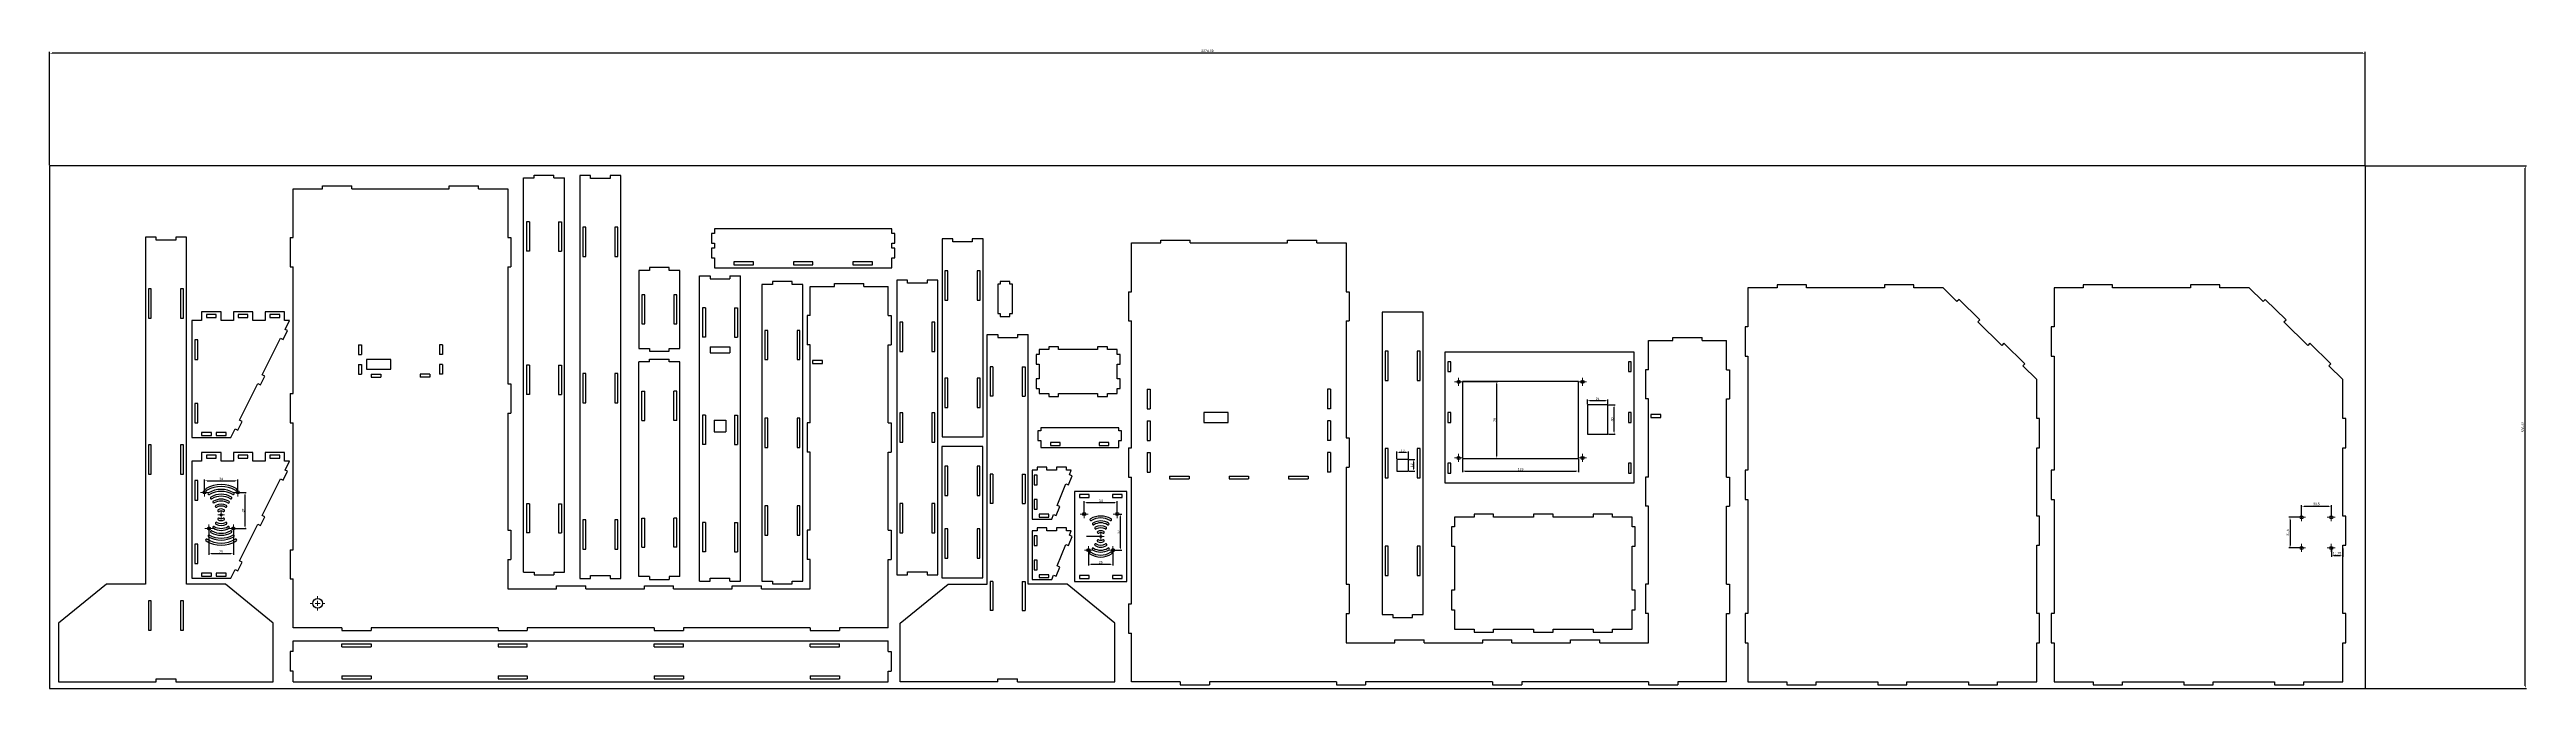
# Model space of a CAD drawing. Header units: millimetres. Extents: x 4474 to 7013, y 85 to 740.
import ezdxf

# ---------------------------------------------------------------- set-up
doc = ezdxf.new("R2010")
doc.units = ezdxf.units.MM
doc.styles.get("Standard").update_dxf_attribs({"font": 'arial.ttf'})
doc.dimstyles.new('ISO-25', dxfattribs={"dimtxt": 2.5, "dimasz": 2.5, "dimexe": 1.25, "dimexo": 0.625, "dimtad": 1, "dimtxsty": 'Standard', "dimcen": 2.5, "dimadec": 0, "dimazin": 0, "dimtfac": 1, "dimtmove": 0, "dimatfit": 3, "dimfxl": 1, "dimarcsym": 0})

# ---------------------------------------------------------------- blocks, each defined once
blk = doc.blocks.new('SW_CENTERMARKSYMBOL_0')
at = {"color": 0, "linetype": 'Continuous', "lineweight": 0}
for p, q in [((-1, 0), (-1.5, 0)), ((0, 0), (-0.5, 0)), ((0, 1), (0, 1.5)), ((0, 0), (0, 0.5)), ((0, 0), (0, -0.5)), ((0, 0), (0.5, 0)), ((1, 0), (1.5, 0)), ((0, -1), (0, -1.5))]:
    blk.add_line(p, q, dxfattribs=at)
blk = doc.blocks.new('SW_CENTERMARKSYMBOL_1')
at = {"color": 0, "linetype": 'Continuous', "lineweight": 0}
for p, q in [((-0.5, 0), (-0.82, 0)), ((0, 0), (-0.5, 0)), ((0, 0.5), (0, 0.82)), ((0, 0), (0, 0.5)), ((0, 0), (0, -0.5)), ((0, 0), (0.5, 0)), ((0.5, 0), (0.82, 0)), ((0, -0.5), (0, -0.82))]:
    blk.add_line(p, q, dxfattribs=at)
blk = doc.blocks.new('SW_CENTERMARKSYMBOL_2')
at = {"color": 0, "linetype": 'Continuous', "lineweight": 0}
for p, q in [((-0.5, 0), (-0.82, 0)), ((0, 0), (-0.5, 0)), ((0, 0.5), (0, 0.82)), ((0, 0), (0, 0.5)), ((0, 0), (0, -0.5)), ((0, 0), (0.5, 0)), ((0.5, 0), (0.82, 0)), ((0, -0.5), (0, -0.82))]:
    blk.add_line(p, q, dxfattribs=at)
blk = doc.blocks.new('SW_CENTERMARKSYMBOL_3')
at = {"color": 0, "linetype": 'Continuous', "lineweight": 0}
for p, q in [((-0.5, 0), (-0.82, 0)), ((0, 0), (-0.5, 0)), ((0, 0.5), (0, 0.82)), ((0, 0), (0, 0.5)), ((0, 0), (0, -0.5)), ((0, 0), (0.5, 0)), ((0.5, 0), (0.82, 0)), ((0, -0.5), (0, -0.82))]:
    blk.add_line(p, q, dxfattribs=at)
blk = doc.blocks.new('SW_CENTERMARKSYMBOL_4')
at = {"color": 0, "linetype": 'Continuous', "lineweight": 0}
for p, q in [((-0.5, 0), (-0.82, 0)), ((0, 0), (-0.5, 0)), ((0, 0.5), (0, 0.82)), ((0, 0), (0, 0.5)), ((0, 0), (0, -0.5)), ((0, 0), (0.5, 0)), ((0.5, 0), (0.82, 0)), ((0, -0.5), (0, -0.82))]:
    blk.add_line(p, q, dxfattribs=at)
blk = doc.blocks.new('SW_CENTERMARKSYMBOL_9')
at = {"color": 0, "linetype": 'Continuous', "lineweight": 0}
for p, q in [((-0.5, 0), (-0.7, 0)), ((0, 0), (-0.5, 0)), ((0, 0.5), (0, 0.7)), ((0, 0), (0, 0.5)), ((0, 0), (0.5, 0)), ((0, 0), (0, -0.5)), ((0.5, 0), (0.7, 0)), ((0, -0.5), (0, -0.7))]:
    blk.add_line(p, q, dxfattribs=at)
blk = doc.blocks.new('SW_CENTERMARKSYMBOL_10')
at = {"color": 0, "linetype": 'Continuous', "lineweight": 0}
for p, q in [((-0.5, 0), (-0.82, 0)), ((0, 0), (-0.5, 0)), ((0, 0.5), (0, 0.82)), ((0, 0), (0, 0.5)), ((0, 0), (0.5, 0)), ((0, 0), (0, -0.5)), ((0.5, 0), (0.82, 0)), ((0, -0.5), (0, -0.82))]:
    blk.add_line(p, q, dxfattribs=at)
blk = doc.blocks.new('SW_CENTERMARKSYMBOL_12')
at = {"color": 0, "linetype": 'Continuous', "lineweight": 0}
for p, q in [((-0.5, 0), (-0.82, 0)), ((0, 0), (-0.5, 0)), ((0, 0.5), (0, 0.82)), ((0, 0), (0, 0.5)), ((0, 0), (0.5, 0)), ((0, 0), (0, -0.5)), ((0.5, 0), (0.82, 0)), ((0, -0.5), (0, -0.82))]:
    blk.add_line(p, q, dxfattribs=at)
blk = doc.blocks.new('SW_CENTERMARKSYMBOL_14')
at = {"color": 0, "linetype": 'Continuous', "lineweight": 0}
for p, q in [((-0.5, 0), (-0.82, 0)), ((0, 0), (-0.5, 0)), ((0, 0.5), (0, 0.82)), ((0, 0), (0, 0.5)), ((0, 0), (0, -0.5)), ((0, 0), (0.5, 0)), ((0.5, 0), (0.82, 0)), ((0, -0.5), (0, -0.82))]:
    blk.add_line(p, q, dxfattribs=at)
blk = doc.blocks.new('SW_CENTERMARKSYMBOL_15')
at = {"color": 0, "linetype": 'Continuous', "lineweight": 0}
for p, q in [((-0.5, 0), (-0.82, 0)), ((0, 0), (-0.5, 0)), ((0, 0.5), (0, 0.82)), ((0, 0), (0, 0.5)), ((0, 0), (0, -0.5)), ((0, 0), (0.5, 0)), ((0.5, 0), (0.82, 0)), ((0, -0.5), (0, -0.82))]:
    blk.add_line(p, q, dxfattribs=at)
blk = doc.blocks.new('SW_CENTERMARKSYMBOL_16')
at = {"color": 0, "linetype": 'Continuous', "lineweight": 0}
for p, q in [((-0.5, 0), (-0.82, 0)), ((0, 0), (-0.5, 0)), ((0, 0.5), (0, 0.82)), ((0, 0), (0, 0.5)), ((0, 0), (0, -0.5)), ((0, 0), (0.5, 0)), ((0.5, 0), (0.82, 0)), ((0, -0.5), (0, -0.82))]:
    blk.add_line(p, q, dxfattribs=at)
blk = doc.blocks.new('SW_CENTERMARKSYMBOL_17')
at = {"color": 0, "linetype": 'Continuous', "lineweight": 0}
for p, q in [((-0.5, 0), (-0.82, 0)), ((0, 0), (-0.5, 0)), ((0, 0.5), (0, 0.82)), ((0, 0), (0, 0.5)), ((0, 0), (0, -0.5)), ((0, 0), (0.5, 0)), ((0.5, 0), (0.82, 0)), ((0, -0.5), (0, -0.82))]:
    blk.add_line(p, q, dxfattribs=at)
blk = doc.blocks.new('*D41')
at = {"color": 0, "lineweight": -2, "transparency": 16777216}
for p, q in [((4632.7, 286.6), (4632.7, 299)), ((4635.2, 297.8), (4664.2, 297.8)), ((4666.7, 286.6), (4666.7, 299))]:
    blk.add_line(p, q, dxfattribs=at)
at = {"color": 0, "transparency": 16777216}
for points in [[(4635.2, 298.2), (4635.2, 297.4), (4632.7, 297.8)], [(4664.2, 298.2), (4664.2, 297.4), (4666.7, 297.8)]]:
    blk.add_solid(points, dxfattribs=at)
at = {"layer": 'Defpoints', "color": 0, "transparency": 16777216}
for p in [(4632.7, 285.9), (4666.7, 297.8), (4666.7, 285.9)]:
    blk.add_point(p, dxfattribs=at)
at = {"color": 0, "transparency": 16777216, "insert": (4649.7, 299.7), "char_height": 2.5, "attachment_point": 5}
blk.add_mtext('34', dxfattribs=at)
blk = doc.blocks.new('*D42')
at = {"color": 0, "lineweight": -2, "transparency": 16777216}
for p, q in [((4667.3, 285.9), (4675.5, 285.9)), ((4674.3, 251.4), (4674.3, 283.4)), ((4662.8, 248.9), (4675.5, 248.9))]:
    blk.add_line(p, q, dxfattribs=at)
at = {"color": 0, "transparency": 16777216}
for points in [[(4673.8, 283.4), (4674.7, 283.4), (4674.3, 285.9)], [(4673.8, 251.4), (4674.7, 251.4), (4674.3, 248.9)]]:
    blk.add_solid(points, dxfattribs=at)
at = {"layer": 'Defpoints', "color": 0, "transparency": 16777216}
for p in [(4666.7, 285.9), (4674.3, 285.9), (4662.2, 248.9)]:
    blk.add_point(p, dxfattribs=at)
at = {"color": 0, "transparency": 16777216, "insert": (4672.3, 267.4), "char_height": 2.5, "attachment_point": 5, "rotation": 90}
blk.add_mtext('37', dxfattribs=at)
blk = doc.blocks.new('*D43')
at = {"color": 0, "lineweight": -2, "transparency": 16777216}
for p, q in [((4637.2, 248.3), (4637.2, 222)), ((4662.2, 248.3), (4662.2, 222)), ((4639.7, 223.3), (4659.7, 223.3))]:
    blk.add_line(p, q, dxfattribs=at)
at = {"color": 0, "transparency": 16777216}
for points in [[(4639.7, 223.7), (4639.7, 222.8), (4637.2, 223.3)], [(4659.7, 223.7), (4659.7, 222.8), (4662.2, 223.3)]]:
    blk.add_solid(points, dxfattribs=at)
at = {"layer": 'Defpoints', "color": 0, "transparency": 16777216}
for p in [(4637.2, 248.9), (4662.2, 248.9), (4662.2, 223.3)]:
    blk.add_point(p, dxfattribs=at)
at = {"color": 0, "transparency": 16777216, "insert": (4649.7, 225.2), "char_height": 2.5, "attachment_point": 5}
blk.add_mtext('25', dxfattribs=at)
blk = doc.blocks.new('*D44')
at = {"color": 0, "lineweight": -2, "transparency": 16777216}
for p, q in [((5922.3, 320.1), (5922.3, 306.6)), ((5924.8, 307.8), (6038.8, 307.8)), ((6041.3, 320.1), (6041.3, 306.6))]:
    blk.add_line(p, q, dxfattribs=at)
at = {"color": 0, "transparency": 16777216}
for points in [[(5924.8, 308.2), (5924.8, 307.4), (5922.3, 307.8)], [(6038.8, 308.2), (6038.8, 307.4), (6041.3, 307.8)]]:
    blk.add_solid(points, dxfattribs=at)
at = {"layer": 'Defpoints', "color": 0, "transparency": 16777216}
for p in [(5922.3, 320.7), (6041.3, 320.7), (6041.3, 307.8)]:
    blk.add_point(p, dxfattribs=at)
at = {"color": 0, "transparency": 16777216, "insert": (5981.8, 309.7), "char_height": 2.5, "attachment_point": 5}
blk.add_mtext('119', dxfattribs=at)
blk = doc.blocks.new('*D45')
at = {"color": 0, "lineweight": -2, "transparency": 16777216}
for p, q in [((5922.9, 399.7), (5958.5, 399.7)), ((5957.2, 397.2), (5957.2, 323.2)), ((5922.9, 320.7), (5958.5, 320.7))]:
    blk.add_line(p, q, dxfattribs=at)
at = {"color": 0, "transparency": 16777216}
for points in [[(5956.8, 397.2), (5957.6, 397.2), (5957.2, 399.7)], [(5956.8, 323.2), (5957.6, 323.2), (5957.2, 320.7)]]:
    blk.add_solid(points, dxfattribs=at)
at = {"layer": 'Defpoints', "color": 0, "transparency": 16777216}
for p in [(5922.3, 399.7), (5922.3, 320.7), (5957.2, 320.7)]:
    blk.add_point(p, dxfattribs=at)
at = {"color": 0, "transparency": 16777216, "insert": (5955.3, 360.2), "char_height": 2.5, "attachment_point": 5, "rotation": 90}
blk.add_mtext('79', dxfattribs=at)
blk = doc.blocks.new('*D46')
at = {"color": 0, "lineweight": -2, "transparency": 16777216}
for p, q in [((6050.3, 376.4), (6050.3, 381.2)), ((6071.3, 376.4), (6071.3, 381.2)), ((6068.8, 379.9), (6052.8, 379.9))]:
    blk.add_line(p, q, dxfattribs=at)
at = {"color": 0, "transparency": 16777216}
for points in [[(6052.8, 380.3), (6052.8, 379.5), (6050.3, 379.9)], [(6068.8, 380.3), (6068.8, 379.5), (6071.3, 379.9)]]:
    blk.add_solid(points, dxfattribs=at)
at = {"layer": 'Defpoints', "color": 0, "transparency": 16777216}
for p in [(6050.3, 379.9), (6050.3, 375.7), (6071.3, 375.7)]:
    blk.add_point(p, dxfattribs=at)
at = {"color": 0, "transparency": 16777216, "insert": (6060.8, 381.8), "char_height": 2.5, "attachment_point": 5}
blk.add_mtext('21', dxfattribs=at)
blk = doc.blocks.new('*D47')
at = {"color": 0, "lineweight": -2, "transparency": 16777216}
for p, q in [((6071.9, 375.7), (6078.9, 375.7)), ((6077.7, 348.2), (6077.7, 373.2)), ((6071.9, 345.7), (6078.9, 345.7))]:
    blk.add_line(p, q, dxfattribs=at)
at = {"color": 0, "transparency": 16777216}
for points in [[(6077.3, 373.2), (6078.1, 373.2), (6077.7, 375.7)], [(6077.3, 348.2), (6078.1, 348.2), (6077.7, 345.7)]]:
    blk.add_solid(points, dxfattribs=at)
at = {"layer": 'Defpoints', "color": 0, "transparency": 16777216}
for p in [(6071.3, 375.7), (6077.7, 375.7), (6071.3, 345.7)]:
    blk.add_point(p, dxfattribs=at)
at = {"color": 0, "transparency": 16777216, "insert": (6075.8, 360.7), "char_height": 2.5, "attachment_point": 5, "rotation": 90}
blk.add_mtext('30', dxfattribs=at)
blk = doc.blocks.new('*D48')
at = {"color": 0, "lineweight": -2, "transparency": 16777216}
for p, q in [((5534.4, 264.3), (5534.4, 276.8)), ((5536.9, 275.5), (5565.9, 275.5)), ((5568.4, 264.3), (5568.4, 276.8))]:
    blk.add_line(p, q, dxfattribs=at)
at = {"color": 0, "transparency": 16777216}
for points in [[(5536.9, 275.9), (5536.9, 275.1), (5534.4, 275.5)], [(5565.9, 275.9), (5565.9, 275.1), (5568.4, 275.5)]]:
    blk.add_solid(points, dxfattribs=at)
at = {"layer": 'Defpoints', "color": 0, "transparency": 16777216}
for p in [(5534.4, 263.7), (5568.4, 275.5), (5568.4, 263.7)]:
    blk.add_point(p, dxfattribs=at)
at = {"color": 0, "transparency": 16777216, "insert": (5551.4, 277.4), "char_height": 2.5, "attachment_point": 5}
blk.add_mtext('34', dxfattribs=at)
blk = doc.blocks.new('*D49')
at = {"color": 0, "lineweight": -2, "transparency": 16777216}
for p, q in [((5569, 263.7), (5573.1, 263.7)), ((5571.8, 229.2), (5571.8, 261.2)), ((5564.5, 226.7), (5573.1, 226.7))]:
    blk.add_line(p, q, dxfattribs=at)
at = {"color": 0, "transparency": 16777216}
for points in [[(5571.4, 261.2), (5572.2, 261.2), (5571.8, 263.7)], [(5571.4, 229.2), (5572.2, 229.2), (5571.8, 226.7)]]:
    blk.add_solid(points, dxfattribs=at)
at = {"layer": 'Defpoints', "color": 0, "transparency": 16777216}
for p in [(5568.4, 263.7), (5571.8, 263.7), (5563.9, 226.7)]:
    blk.add_point(p, dxfattribs=at)
at = {"color": 0, "transparency": 16777216, "insert": (5569.9, 245.2), "char_height": 2.5, "attachment_point": 5, "rotation": 90}
blk.add_mtext('37', dxfattribs=at)
blk = doc.blocks.new('*D50')
at = {"color": 0, "lineweight": -2, "transparency": 16777216}
for p, q in [((5538.9, 226), (5538.9, 211)), ((5541.4, 212.3), (5561.4, 212.3)), ((5563.9, 226), (5563.9, 211))]:
    blk.add_line(p, q, dxfattribs=at)
at = {"color": 0, "transparency": 16777216}
for points in [[(5541.4, 212.7), (5541.4, 211.9), (5538.9, 212.3)], [(5561.4, 212.7), (5561.4, 211.9), (5563.9, 212.3)]]:
    blk.add_solid(points, dxfattribs=at)
at = {"layer": 'Defpoints', "color": 0, "transparency": 16777216}
for p in [(5538.9, 226.7), (5563.9, 226.7), (5563.9, 212.3)]:
    blk.add_point(p, dxfattribs=at)
at = {"color": 0, "transparency": 16777216, "insert": (5551.4, 214.2), "char_height": 2.5, "attachment_point": 5}
blk.add_mtext('25', dxfattribs=at)
blk = doc.blocks.new('*D51')
at = {"color": 0, "lineweight": -2, "transparency": 16777216}
for p, q in [((5854.9, 320.4), (5854.9, 328)), ((5864.4, 326.7), (5857.4, 326.7)), ((5866.9, 320.4), (5866.9, 328))]:
    blk.add_line(p, q, dxfattribs=at)
at = {"color": 0, "transparency": 16777216}
for points in [[(5857.4, 327.1), (5857.4, 326.3), (5854.9, 326.7)], [(5864.4, 327.1), (5864.4, 326.3), (5866.9, 326.7)]]:
    blk.add_solid(points, dxfattribs=at)
at = {"layer": 'Defpoints', "color": 0, "transparency": 16777216}
for p in [(5854.9, 326.7), (5854.9, 319.7), (5866.9, 319.7)]:
    blk.add_point(p, dxfattribs=at)
at = {"color": 0, "transparency": 16777216, "insert": (5860.9, 328.6), "char_height": 2.5, "attachment_point": 5}
blk.add_mtext('12', dxfattribs=at)
blk = doc.blocks.new('*D52')
at = {"color": 0, "lineweight": -2, "transparency": 16777216}
for p, q in [((5867.5, 319.7), (5873.4, 319.7)), ((5867.5, 307.7), (5873.4, 307.7)), ((5872.2, 317.2), (5872.2, 310.2))]:
    blk.add_line(p, q, dxfattribs=at)
at = {"color": 0, "transparency": 16777216}
for points in [[(5871.8, 317.2), (5872.6, 317.2), (5872.2, 319.7)], [(5871.8, 310.2), (5872.6, 310.2), (5872.2, 307.7)]]:
    blk.add_solid(points, dxfattribs=at)
at = {"layer": 'Defpoints', "color": 0, "transparency": 16777216}
for p in [(5866.9, 319.7), (5866.9, 307.7), (5872.2, 307.7)]:
    blk.add_point(p, dxfattribs=at)
at = {"color": 0, "transparency": 16777216, "insert": (5870.3, 313.7), "char_height": 2.5, "attachment_point": 5, "rotation": 90}
blk.add_mtext('12', dxfattribs=at)
blk = doc.blocks.new('*D53')
at = {"color": 0, "lineweight": -2, "transparency": 16777216}
for p, q in [((6782.5, 261.1), (6782.5, 272.9)), ((6785, 271.7), (6810.5, 271.7)), ((6813, 261.1), (6813, 272.9))]:
    blk.add_line(p, q, dxfattribs=at)
at = {"color": 0, "transparency": 16777216}
for points in [[(6785, 272.1), (6785, 271.3), (6782.5, 271.7)], [(6810.5, 272.1), (6810.5, 271.3), (6813, 271.7)]]:
    blk.add_solid(points, dxfattribs=at)
at = {"layer": 'Defpoints', "color": 0, "transparency": 16777216}
for p in [(6782.5, 260.4), (6813, 271.7), (6813, 260.4)]:
    blk.add_point(p, dxfattribs=at)
at = {"color": 0, "transparency": 16777216, "insert": (6797.7, 273.8), "char_height": 2.5, "attachment_point": 5}
blk.add_mtext('30,5', dxfattribs=at)
blk = doc.blocks.new('*D54')
at = {"color": 0, "lineweight": -2, "transparency": 16777216}
for p, q in [((6781.8, 260.4), (6769.4, 260.4)), ((6770.6, 257.9), (6770.6, 231.4)), ((6781.8, 228.9), (6769.4, 228.9))]:
    blk.add_line(p, q, dxfattribs=at)
at = {"color": 0, "transparency": 16777216}
for points in [[(6770.2, 257.9), (6771, 257.9), (6770.6, 260.4)], [(6770.2, 231.4), (6771, 231.4), (6770.6, 228.9)]]:
    blk.add_solid(points, dxfattribs=at)
at = {"layer": 'Defpoints', "color": 0, "transparency": 16777216}
for p in [(6782.5, 260.4), (6770.6, 228.9), (6782.5, 228.9)]:
    blk.add_point(p, dxfattribs=at)
at = {"color": 0, "transparency": 16777216, "insert": (6768.5, 244.7), "char_height": 2.5, "attachment_point": 5, "rotation": 90}
blk.add_mtext('31,5', dxfattribs=at)
blk = doc.blocks.new('*D55')
at = {"color": 0, "lineweight": -2, "transparency": 16777216}
for p, q in [((6813, 228.3), (6813, 220)), ((6815.5, 221.2), (6822.2, 221.2)), ((6824.7, 228.3), (6824.7, 220))]:
    blk.add_line(p, q, dxfattribs=at)
at = {"color": 0, "transparency": 16777216}
for points in [[(6815.5, 221.6), (6815.5, 220.8), (6813, 221.2)], [(6822.2, 221.6), (6822.2, 220.8), (6824.7, 221.2)]]:
    blk.add_solid(points, dxfattribs=at)
at = {"layer": 'Defpoints', "color": 0, "transparency": 16777216}
for p in [(6813, 228.9), (6824.7, 228.9), (6824.7, 221.2)]:
    blk.add_point(p, dxfattribs=at)
at = {"color": 0, "transparency": 16777216, "insert": (6818.8, 223.4), "char_height": 2.5, "attachment_point": 5}
blk.add_mtext('11,75', dxfattribs=at)
blk = doc.blocks.new('*D57')
at = {"color": 0, "lineweight": -2, "transparency": 16777216}
for p, q in [((4473.8, 621.5), (4473.8, 737.5)), ((6847.8, 621.5), (6847.8, 737.5)), ((6845.3, 736.2), (4476.3, 736.2))]:
    blk.add_line(p, q, dxfattribs=at)
at = {"color": 0, "transparency": 16777216}
for points in [[(4476.3, 736.6), (4476.3, 735.8), (4473.8, 736.2)], [(6845.3, 736.6), (6845.3, 735.8), (6847.8, 736.2)]]:
    blk.add_solid(points, dxfattribs=at)
at = {"layer": 'Defpoints', "color": 0, "transparency": 16777216}
for p in [(4473.8, 736.2), (4473.8, 620.9), (6847.8, 620.9)]:
    blk.add_point(p, dxfattribs=at)
at = {"color": 0, "transparency": 16777216, "insert": (5660.8, 738.4), "char_height": 2.5, "attachment_point": 5}
blk.add_mtext('2374,09', dxfattribs=at)
blk = doc.blocks.new('*D58')
at = {"color": 0, "lineweight": -2, "transparency": 16777216}
for p, q in [((6848.5, 620.9), (7013, 620.9)), ((7011.8, 87.4), (7011.8, 618.4)), ((6848.5, 84.9), (7013, 84.9))]:
    blk.add_line(p, q, dxfattribs=at)
at = {"color": 0, "transparency": 16777216}
for points in [[(7011.3, 618.4), (7012.2, 618.4), (7011.8, 620.9)], [(7011.3, 87.4), (7012.2, 87.4), (7011.8, 84.9)]]:
    blk.add_solid(points, dxfattribs=at)
at = {"layer": 'Defpoints', "color": 0, "transparency": 16777216}
for p in [(6847.8, 620.9), (7011.8, 620.9), (6847.8, 84.9)]:
    blk.add_point(p, dxfattribs=at)
at = {"color": 0, "transparency": 16777216, "insert": (7009.6, 352.9), "char_height": 2.5, "attachment_point": 5, "rotation": 90}
blk.add_mtext('536,02', dxfattribs=at)

msp = doc.modelspace()

# ---------------------------------------------------------------- linework, layer by layer
at = {"color": 7, "linetype": 'Continuous', "lineweight": 25}
for p, q in [((4970.656, 608.271), (4970.656, 611.271)), ((4970.656, 611.271), (4990.656, 611.271)), ((4990.656, 608.271), (4990.656, 611.271)), ((5017.42, 610.735), (5017.42, 197.735)), ((5028.42, 610.735), (5017.42, 610.735)), ((5028.42, 607.735), (5028.42, 610.735)), ((5048.42, 610.735), (5048.42, 607.735)), ((5059.42, 610.735), (5048.42, 610.735)), ((5059.42, 197.735), (5059.42, 610.735)), ((4723.549, 547.139), (4723.549, 597.139)), ((4723.549, 597.139), (4753.549, 597.139)), ((4753.549, 597.139), (4753.549, 600.139)), ((4753.549, 600.139), (4783.549, 600.139)), ((4783.549, 597.139), (4783.549, 600.139)), ((4783.549, 597.139), (4883.549, 597.139)), ((4883.549, 597.139), (4883.549, 600.139)), ((4883.549, 600.139), (4913.549, 600.139)), ((4913.549, 597.139), (4913.549, 600.139)), ((4913.549, 597.139), (4943.549, 597.139)), ((4943.549, 597.139), (4943.549, 547.139)), ((4959.656, 204.271), (4959.656, 608.271)), ((4959.656, 608.271), (4970.656, 608.271)), ((4990.656, 608.271), (5001.656, 608.271)), ((5001.656, 204.271), (5001.656, 608.271)), ((5048.42, 607.735), (5028.42, 607.735)), ((4962.656, 563.271), (4962.656, 533.271)), ((4965.656, 563.271), (4962.656, 563.271)), ((4965.656, 563.271), (4965.656, 533.271)), ((4995.656, 563.271), (4995.656, 533.271)), ((4995.656, 563.271), (4998.656, 563.271)), ((4998.656, 563.271), (4998.656, 533.271)), ((4572.084, 547.684), (4572.084, 191.684)), ((4583.084, 547.684), (4572.084, 547.684)), ((4583.084, 544.684), (4583.084, 547.684)), ((4603.084, 544.684), (4583.084, 544.684)), ((4603.084, 547.684), (4603.084, 544.684)), ((4614.084, 547.684), (4603.084, 547.684)), ((4614.084, 191.684), (4614.084, 547.684)), ((4720.549, 547.139), (4720.549, 517.139)), ((4720.549, 547.139), (4723.549, 547.139)), ((4943.549, 547.139), (4946.549, 547.139)), ((4946.549, 547.139), (4946.549, 517.139)), ((4965.656, 533.271), (4962.656, 533.271)), ((4995.656, 533.271), (4998.656, 533.271)), ((5023.42, 557.735), (5020.42, 557.735)), ((5020.42, 557.735), (5020.42, 527.735)), ((5023.42, 527.735), (5023.42, 557.735)), ((5056.42, 557.735), (5053.42, 557.735)), ((5053.42, 557.735), (5053.42, 527.735)), ((5056.42, 527.735), (5056.42, 557.735)), ((5152.337, 551.308), (5152.337, 541.308)), ((5155.337, 551.308), (5152.337, 551.308)), ((5152.337, 541.308), (5155.337, 541.308)), ((5152.337, 536.308), (5152.337, 526.308)), ((5155.337, 536.308), (5152.337, 536.308)), ((5155.337, 556.308), (5155.337, 551.308)), ((5337.337, 556.308), (5155.337, 556.308)), ((5155.337, 541.308), (5155.337, 536.308)), ((5337.337, 551.308), (5337.337, 556.308)), ((5340.337, 551.308), (5337.337, 551.308)), ((5337.337, 541.308), (5340.337, 541.308)), ((5337.337, 536.308), (5337.337, 541.308)), ((5340.337, 536.308), (5337.337, 536.308)), ((5340.337, 541.308), (5340.337, 551.308)), ((5340.337, 526.308), (5340.337, 536.308)), ((5388.744, 545.926), (5388.744, 342.926)), ((5399.744, 545.926), (5388.744, 545.926)), ((5399.744, 542.926), (5399.744, 545.926)), ((5419.744, 542.926), (5399.744, 542.926)), ((5419.744, 545.926), (5419.744, 542.926)), ((5430.744, 545.926), (5419.744, 545.926)), ((5430.744, 342.926), (5430.744, 545.926)), ((5582.974, 491.684), (5582.974, 541.684)), ((5582.974, 541.684), (5612.974, 541.684)), ((5612.974, 541.684), (5612.974, 544.684)), ((5612.974, 544.684), (5642.974, 544.684)), ((5642.974, 541.684), (5642.974, 544.684)), ((5642.974, 541.684), (5742.974, 541.684)), ((5742.974, 541.684), (5742.974, 544.684)), ((5742.974, 544.684), (5772.974, 544.684)), ((5772.974, 541.684), (5772.974, 544.684)), ((5772.974, 541.684), (5802.974, 541.684)), ((5802.974, 541.684), (5802.974, 491.684)), ((4720.549, 517.139), (4723.549, 517.139)), ((4723.549, 387.139), (4723.549, 517.139)), ((4943.549, 517.139), (4946.549, 517.139)), ((4943.549, 517.139), (4943.549, 397.139)), ((5020.42, 527.735), (5023.42, 527.735)), ((5053.42, 527.735), (5056.42, 527.735)), ((5077.931, 513.587), (5077.931, 433.587)), ((5088.931, 513.587), (5077.931, 513.587)), ((5088.931, 516.587), (5088.931, 513.587)), ((5108.931, 516.587), (5088.931, 516.587)), ((5108.931, 513.587), (5108.931, 516.587)), ((5119.931, 513.587), (5108.931, 513.587)), ((5119.931, 433.587), (5119.931, 513.587)), ((5140.085, 195.046), (5140.085, 508.046)), ((5140.085, 508.046), (5151.085, 508.046)), ((5151.085, 508.046), (5151.085, 505.046)), ((5152.337, 526.308), (5155.337, 526.308)), ((5155.337, 526.308), (5155.337, 516.308)), ((5155.337, 516.308), (5337.337, 516.308)), ((5171.085, 508.046), (5171.085, 505.046)), ((5171.085, 508.046), (5182.085, 508.046)), ((5195.337, 522.308), (5175.337, 522.308)), ((5175.337, 522.308), (5175.337, 519.308)), ((5175.337, 519.308), (5195.337, 519.308)), ((5182.085, 195.046), (5182.085, 508.046)), ((5195.337, 519.308), (5195.337, 522.308)), ((5256.337, 522.308), (5236.337, 522.308)), ((5236.337, 522.308), (5236.337, 519.308)), ((5236.337, 519.308), (5256.337, 519.308)), ((5256.337, 519.308), (5256.337, 522.308)), ((5317.337, 522.308), (5297.337, 522.308)), ((5297.337, 522.308), (5297.337, 519.308)), ((5297.337, 519.308), (5317.337, 519.308)), ((5317.337, 519.308), (5317.337, 522.308)), ((5337.337, 526.308), (5340.337, 526.308)), ((5337.337, 516.308), (5337.337, 526.308)), ((5391.744, 512.926), (5391.744, 482.926)), ((5394.744, 512.926), (5391.744, 512.926)), ((5394.744, 482.926), (5394.744, 512.926)), ((5427.744, 512.926), (5424.744, 512.926)), ((5424.744, 512.926), (5424.744, 482.926)), ((5427.744, 482.926), (5427.744, 512.926)), ((4578.084, 494.684), (4575.084, 494.684)), ((4575.084, 494.684), (4575.084, 464.684)), ((4578.084, 464.684), (4578.084, 494.684)), ((4611.084, 494.684), (4608.084, 494.684)), ((4608.084, 494.684), (4608.084, 464.684)), ((4611.084, 464.684), (4611.084, 494.684)), ((5083.931, 488.587), (5080.931, 488.587)), ((5080.931, 488.587), (5080.931, 458.587)), ((5083.931, 458.587), (5083.931, 488.587)), ((5116.931, 488.587), (5113.931, 488.587)), ((5113.931, 488.587), (5113.931, 458.587)), ((5116.931, 458.587), (5116.931, 488.587)), ((5151.085, 505.046), (5171.085, 505.046)), ((5204.066, 499.045), (5204.066, 195.045)), ((5215.066, 499.045), (5204.066, 499.045)), ((5215.066, 502.045), (5215.066, 499.045)), ((5235.066, 502.045), (5215.066, 502.045)), ((5235.066, 499.045), (5235.066, 502.045)), ((5246.066, 499.045), (5235.066, 499.045)), ((5246.066, 195.045), (5246.066, 499.045)), ((5253.549, 467.139), (5253.549, 497.139)), ((5253.549, 497.139), (5278.549, 497.139)), ((5278.549, 497.139), (5278.549, 500.139)), ((5278.549, 500.139), (5308.549, 500.139)), ((5308.549, 497.139), (5308.549, 500.139)), ((5308.549, 497.139), (5333.549, 497.139)), ((5333.549, 467.139), (5333.549, 497.139)), ((5342.396, 503.508), (5342.396, 201.508)), ((5353.396, 503.508), (5342.396, 503.508)), ((5353.396, 500.508), (5353.396, 503.508)), ((5373.396, 500.508), (5353.396, 500.508)), ((5373.396, 503.508), (5373.396, 500.508)), ((5384.396, 503.508), (5373.396, 503.508)), ((5384.396, 201.508), (5384.396, 503.508)), ((5391.744, 482.926), (5394.744, 482.926)), ((5424.744, 482.926), (5427.744, 482.926)), ((5445.787, 499.253), (5445.787, 469.253)), ((5448.287, 499.253), (5445.787, 499.253)), ((5448.287, 502.253), (5448.287, 499.253)), ((5458.287, 502.253), (5448.287, 502.253)), ((5458.287, 499.253), (5458.287, 502.253)), ((5460.787, 499.253), (5458.287, 499.253)), ((5460.787, 469.253), (5460.787, 499.253)), ((5579.974, 491.684), (5579.974, 461.684)), ((5579.974, 491.684), (5582.974, 491.684)), ((5802.974, 491.684), (5805.974, 491.684)), ((5805.974, 491.684), (5805.974, 461.684)), ((6214.895, 495.684), (6214.895, 455.684)), ((6244.895, 495.684), (6214.895, 495.684)), ((6244.895, 498.684), (6244.895, 495.684)), ((6274.895, 498.684), (6244.895, 498.684)), ((6274.895, 495.684), (6274.895, 498.684)), ((6354.895, 495.684), (6274.895, 495.684)), ((6354.895, 498.684), (6354.895, 495.684)), ((6384.895, 498.684), (6354.895, 498.684)), ((6384.895, 495.684), (6384.895, 498.684)), ((6414.895, 495.684), (6384.895, 495.684)), ((6429.185, 481.691), (6414.895, 495.684)), ((6431.284, 483.835), (6429.185, 481.691)), ((6452.719, 462.846), (6431.284, 483.835)), ((6528.715, 495.684), (6528.715, 455.684)), ((6558.715, 495.684), (6528.715, 495.684)), ((6558.715, 498.684), (6558.715, 495.684)), ((6588.715, 498.684), (6558.715, 498.684)), ((6588.715, 495.684), (6588.715, 498.684)), ((6668.715, 495.684), (6588.715, 495.684)), ((6668.715, 498.684), (6668.715, 495.684)), ((6698.715, 498.684), (6668.715, 498.684)), ((6698.715, 495.684), (6698.715, 498.684)), ((6728.715, 495.684), (6698.715, 495.684)), ((6743.005, 481.691), (6728.715, 495.684)), ((6745.104, 483.835), (6743.005, 481.691)), ((6766.54, 462.846), (6745.104, 483.835)), ((4575.084, 464.684), (4578.084, 464.684)), ((4608.084, 464.684), (4611.084, 464.684)), ((4629.696, 462.165), (4619.696, 462.165)), ((4619.696, 462.165), (4619.696, 342.165)), ((4629.696, 471.165), (4629.696, 462.165)), ((4649.696, 471.165), (4629.696, 471.165)), ((4634.696, 468.165), (4634.696, 465.165)), ((4644.696, 468.165), (4634.696, 468.165)), ((4634.696, 465.165), (4644.696, 465.165)), ((4644.696, 465.165), (4644.696, 468.165)), ((4649.696, 462.165), (4649.696, 471.165)), ((4662.196, 462.165), (4649.696, 462.165)), ((4662.196, 471.165), (4662.196, 462.165)), ((4682.196, 471.165), (4662.196, 471.165)), ((4667.196, 468.165), (4667.196, 465.165)), ((4677.196, 468.165), (4667.196, 468.165)), ((4667.196, 465.165), (4677.196, 465.165)), ((4677.196, 465.165), (4677.196, 468.165)), ((4682.196, 462.165), (4682.196, 471.165)), ((4694.696, 462.165), (4682.196, 462.165)), ((4694.696, 471.165), (4694.696, 462.165)), ((4714.696, 471.165), (4694.696, 471.165)), ((4699.696, 468.165), (4699.696, 465.165)), ((4709.696, 468.165), (4699.696, 468.165)), ((4699.696, 465.165), (4709.696, 465.165)), ((4709.696, 465.165), (4709.696, 468.165)), ((4714.696, 462.165), (4714.696, 471.165)), ((4719.696, 462.165), (4714.696, 462.165)), ((4715.15, 453.074), (4719.696, 462.165)), ((5080.931, 458.587), (5083.931, 458.587)), ((5113.931, 458.587), (5116.931, 458.587)), ((5143.085, 475.046), (5143.085, 445.046)), ((5146.085, 475.046), (5143.085, 475.046)), ((5146.085, 475.046), (5146.085, 445.046)), ((5176.085, 475.046), (5176.085, 445.046)), ((5176.085, 475.046), (5179.085, 475.046)), ((5179.085, 475.046), (5179.085, 445.046)), ((5250.549, 467.139), (5250.549, 437.139)), ((5253.549, 467.139), (5250.549, 467.139)), ((5333.549, 467.139), (5336.549, 467.139)), ((5336.549, 467.139), (5336.549, 437.139)), ((5348.399, 460.508), (5345.399, 460.508)), ((5345.399, 460.508), (5345.399, 430.508)), ((5348.399, 430.508), (5348.399, 460.508)), ((5378.393, 460.508), (5378.393, 430.508)), ((5381.393, 460.508), (5378.393, 460.508)), ((5381.393, 430.508), (5381.393, 460.508)), ((5445.787, 469.253), (5448.287, 469.253)), ((5448.287, 469.253), (5448.287, 466.253)), ((5448.287, 466.253), (5458.287, 466.253)), ((5458.287, 469.253), (5460.787, 469.253)), ((5458.287, 466.253), (5458.287, 469.253)), ((5579.974, 461.684), (5582.974, 461.684)), ((5582.974, 331.684), (5582.974, 461.684)), ((5802.974, 461.684), (5805.974, 461.684)), ((5802.974, 461.684), (5802.974, 341.684)), ((5881.906, 470.75), (5839.906, 470.75)), ((5839.906, 470.75), (5839.906, 160.75)), ((5881.906, 160.75), (5881.906, 470.75)), ((6450.62, 460.703), (6452.719, 462.846)), ((6475.169, 436.665), (6450.62, 460.703)), ((6764.441, 460.703), (6766.54, 462.846)), ((6788.99, 436.665), (6764.441, 460.703)), ((4622.696, 442.165), (4622.696, 422.165)), ((4625.696, 442.165), (4622.696, 442.165)), ((4625.696, 422.165), (4625.696, 442.165)), ((4691.895, 406.563), (4710.678, 444.129)), ((4710.678, 444.129), (4713.361, 442.788)), ((4713.361, 442.788), (4717.834, 451.732)), ((4717.834, 451.732), (4715.15, 453.074)), ((4790.549, 437.139), (4790.549, 427.139)), ((4790.549, 437.139), (4793.549, 437.139)), ((4793.549, 437.139), (4793.549, 427.139)), ((4876.549, 437.139), (4873.549, 437.139)), ((4873.549, 437.139), (4873.549, 427.139)), ((4876.549, 437.139), (4876.549, 427.139)), ((5077.931, 433.587), (5088.931, 433.587)), ((5088.931, 433.587), (5088.931, 430.587)), ((5108.931, 430.587), (5108.931, 433.587)), ((5108.931, 433.587), (5119.931, 433.587)), ((5146.085, 445.046), (5143.085, 445.046)), ((5151.085, 435.046), (5151.085, 429.046)), ((5151.085, 435.046), (5171.085, 435.046)), ((5171.085, 435.046), (5171.085, 429.046)), ((5176.085, 445.046), (5179.085, 445.046)), ((5210.066, 452.045), (5207.066, 452.045)), ((5207.066, 452.045), (5207.066, 422.045)), ((5210.066, 422.045), (5210.066, 452.045)), ((5243.066, 452.045), (5240.066, 452.045)), ((5240.066, 452.045), (5240.066, 422.045)), ((5243.066, 422.045), (5243.066, 452.045)), ((5253.549, 437.139), (5250.549, 437.139)), ((5253.549, 357.139), (5253.549, 437.139)), ((5333.549, 437.139), (5336.549, 437.139)), ((5333.549, 357.139), (5333.549, 437.139)), ((5434.909, 191.684), (5434.909, 447.684)), ((5434.909, 447.684), (5445.909, 447.684)), ((5445.909, 447.684), (5445.909, 444.684)), ((5445.909, 444.684), (5465.909, 444.684)), ((5465.909, 447.684), (5465.909, 444.684)), ((5465.909, 447.684), (5476.909, 447.684)), ((5476.909, 191.684), (5476.909, 447.684)), ((5488.229, 432.302), (5488.229, 427.302)), ((5498.229, 432.302), (5488.229, 432.302)), ((5498.229, 435.302), (5498.229, 432.302)), ((5508.229, 435.302), (5498.229, 435.302)), ((5508.229, 432.302), (5508.229, 435.302)), ((5548.229, 432.302), (5508.229, 432.302)), ((5548.229, 435.302), (5548.229, 432.302)), ((5558.229, 435.302), (5548.229, 435.302)), ((5558.229, 432.302), (5558.229, 435.302)), ((5568.229, 432.302), (5558.229, 432.302)), ((5568.229, 427.302), (5568.229, 432.302)), ((6112.974, 411.684), (6112.974, 441.684)), ((6112.974, 441.684), (6137.974, 441.684)), ((6137.974, 441.684), (6137.974, 444.684)), ((6137.974, 444.684), (6167.974, 444.684)), ((6167.974, 441.684), (6167.974, 444.684)), ((6167.974, 441.684), (6192.974, 441.684)), ((6192.974, 411.684), (6192.974, 441.684)), ((6211.895, 455.684), (6211.895, 425.684)), ((6214.895, 455.684), (6211.895, 455.684)), ((6477.268, 438.809), (6475.169, 436.665)), ((6498.704, 417.82), (6477.268, 438.809)), ((6525.715, 455.684), (6525.715, 425.684)), ((6528.715, 455.684), (6525.715, 455.684)), ((6791.088, 438.809), (6788.99, 436.665)), ((6812.524, 417.82), (6791.088, 438.809)), ((4622.696, 422.165), (4625.696, 422.165)), ((4694.578, 405.222), (4691.895, 406.563)), ((4790.549, 427.139), (4793.549, 427.139)), ((4790.549, 417.139), (4790.549, 407.139)), ((4790.549, 417.139), (4793.549, 417.139)), ((4790.549, 407.139), (4793.549, 407.139)), ((4793.549, 417.139), (4793.549, 407.139)), ((4823.549, 422.139), (4798.549, 422.139)), ((4798.549, 422.139), (4798.549, 412.139)), ((4798.549, 412.139), (4823.549, 412.139)), ((4803.549, 407.139), (4813.549, 407.139)), ((4803.549, 407.139), (4803.549, 404.139)), ((4813.549, 407.139), (4813.549, 404.139)), ((4823.549, 412.139), (4823.549, 422.139)), ((4863.549, 407.139), (4853.549, 407.139)), ((4853.549, 407.139), (4853.549, 404.139)), ((4863.549, 407.139), (4863.549, 404.139)), ((4876.549, 427.139), (4873.549, 427.139)), ((4876.549, 417.139), (4873.549, 417.139)), ((4873.549, 417.139), (4873.549, 407.139)), ((4876.549, 407.139), (4873.549, 407.139)), ((4876.549, 417.139), (4876.549, 407.139)), ((4962.656, 416.271), (4962.656, 386.271)), ((4965.656, 416.271), (4962.656, 416.271)), ((4965.656, 416.271), (4965.656, 386.271)), ((4995.656, 416.271), (4995.656, 386.271)), ((4995.656, 416.271), (4998.656, 416.271)), ((4998.656, 416.271), (4998.656, 386.271)), ((5023.42, 407.735), (5020.42, 407.735)), ((5020.42, 407.735), (5020.42, 377.735)), ((5023.42, 377.735), (5023.42, 407.735)), ((5056.42, 407.735), (5053.42, 407.735)), ((5053.42, 407.735), (5053.42, 377.735)), ((5056.42, 377.735), (5056.42, 407.735)), ((5077.913, 199.61), (5077.913, 419.61)), ((5088.913, 419.61), (5077.913, 419.61)), ((5088.913, 419.61), (5088.913, 422.61)), ((5088.913, 422.61), (5108.913, 422.61)), ((5088.931, 430.587), (5108.931, 430.587)), ((5108.913, 419.61), (5108.913, 422.61)), ((5119.913, 419.61), (5108.913, 419.61)), ((5119.913, 199.61), (5119.913, 419.61)), ((5151.085, 429.046), (5171.085, 429.046)), ((5207.066, 422.045), (5210.066, 422.045)), ((5240.066, 422.045), (5243.066, 422.045)), ((5266.049, 421.139), (5256.049, 421.139)), ((5256.049, 421.139), (5256.049, 418.139)), ((5256.049, 418.139), (5266.049, 418.139)), ((5266.049, 418.139), (5266.049, 421.139)), ((5345.399, 430.508), (5348.399, 430.508)), ((5378.393, 430.508), (5381.393, 430.508)), ((5437.909, 414.684), (5437.909, 384.684)), ((5440.909, 414.684), (5437.909, 414.684)), ((5440.909, 414.684), (5440.909, 384.684)), ((5470.909, 414.684), (5470.909, 384.684)), ((5470.909, 414.684), (5473.909, 414.684)), ((5473.909, 414.684), (5473.909, 384.684)), ((5485.229, 427.302), (5485.229, 417.302)), ((5488.229, 427.302), (5485.229, 427.302)), ((5485.229, 417.302), (5488.229, 417.302)), ((5488.229, 417.302), (5488.229, 402.302)), ((5571.229, 427.302), (5568.229, 427.302)), ((5568.229, 417.302), (5571.229, 417.302)), ((5568.229, 402.302), (5568.229, 417.302)), ((5571.229, 417.302), (5571.229, 427.302)), ((5842.906, 430.75), (5842.906, 400.75)), ((5845.906, 430.75), (5842.906, 430.75)), ((5845.906, 400.75), (5845.906, 430.75)), ((5878.906, 430.75), (5875.906, 430.75)), ((5875.906, 430.75), (5875.906, 400.75)), ((5878.906, 400.75), (5878.906, 430.75)), ((6098.315, 429.727), (5904.315, 429.727)), ((5904.315, 429.727), (5904.315, 295.727)), ((5910.315, 419.727), (5907.315, 419.727)), ((5907.315, 419.727), (5907.315, 409.727)), ((5907.315, 409.727), (5910.315, 409.727)), ((5910.315, 409.727), (5910.315, 419.727)), ((6095.315, 419.727), (6092.315, 419.727)), ((6092.315, 419.727), (6092.315, 409.727)), ((6092.315, 409.727), (6095.315, 409.727)), ((6095.315, 409.727), (6095.315, 419.727)), ((6098.315, 295.727), (6098.315, 429.727)), ((6109.974, 411.684), (6109.974, 381.684)), ((6112.974, 411.684), (6109.974, 411.684)), ((6192.974, 411.684), (6195.974, 411.684)), ((6195.974, 411.684), (6195.974, 381.684)), ((6211.895, 425.684), (6214.895, 425.684)), ((6214.895, 425.684), (6214.895, 308.684)), ((6496.605, 415.676), (6498.704, 417.82)), ((6510.895, 401.684), (6496.605, 415.676)), ((6525.715, 425.684), (6528.715, 425.684)), ((6528.715, 425.684), (6528.715, 308.684)), ((6810.425, 415.676), (6812.524, 417.82)), ((6824.715, 401.684), (6810.425, 415.676)), ((4668.64, 360.053), (4687.423, 397.619)), ((4687.423, 397.619), (4690.106, 396.277)), ((4690.106, 396.277), (4694.578, 405.222)), ((4720.549, 387.139), (4720.549, 357.139)), ((4720.549, 387.139), (4723.549, 387.139)), ((4803.549, 404.139), (4813.549, 404.139)), ((4863.549, 404.139), (4853.549, 404.139)), ((4943.549, 397.139), (4946.549, 397.139)), ((4946.549, 397.139), (4946.549, 367.139)), ((4965.656, 386.271), (4962.656, 386.271)), ((4995.656, 386.271), (4998.656, 386.271)), ((5080.913, 389.61), (5083.913, 389.61)), ((5080.913, 359.61), (5080.913, 389.61)), ((5083.913, 359.61), (5083.913, 389.61)), ((5116.913, 389.61), (5113.913, 389.61)), ((5113.913, 359.61), (5113.913, 389.61)), ((5116.913, 359.61), (5116.913, 389.61)), ((5391.744, 402.926), (5391.744, 372.926)), ((5394.744, 402.926), (5391.744, 402.926)), ((5394.744, 372.926), (5394.744, 402.926)), ((5427.744, 402.926), (5424.744, 402.926)), ((5424.744, 402.926), (5424.744, 372.926)), ((5427.744, 372.926), (5427.744, 402.926)), ((5440.909, 384.684), (5437.909, 384.684)), ((5470.909, 384.684), (5473.909, 384.684)), ((5485.229, 402.302), (5485.229, 392.302)), ((5488.229, 402.302), (5485.229, 402.302)), ((5485.229, 392.302), (5488.229, 392.302)), ((5488.229, 392.302), (5488.229, 387.302)), ((5488.229, 387.302), (5498.229, 387.302)), ((5498.229, 387.302), (5498.229, 384.302)), ((5498.229, 384.302), (5508.229, 384.302)), ((5508.229, 387.302), (5548.229, 387.302)), ((5508.229, 384.302), (5508.229, 387.302)), ((5548.229, 387.302), (5548.229, 384.302)), ((5548.229, 384.302), (5558.229, 384.302)), ((5558.229, 387.302), (5568.229, 387.302)), ((5558.229, 384.302), (5558.229, 387.302)), ((5571.229, 402.302), (5568.229, 402.302)), ((5568.229, 392.302), (5571.229, 392.302)), ((5568.229, 387.302), (5568.229, 392.302)), ((5571.229, 392.302), (5571.229, 402.302)), ((5598.974, 391.684), (5598.974, 371.684)), ((5598.974, 391.684), (5601.974, 391.684)), ((5601.974, 391.684), (5601.974, 371.684)), ((5786.974, 391.684), (5783.974, 391.684)), ((5783.974, 391.684), (5783.974, 371.684)), ((5786.974, 391.684), (5786.974, 371.684)), ((5842.906, 400.75), (5845.906, 400.75)), ((5875.906, 400.75), (5878.906, 400.75)), ((6041.315, 399.727), (5922.315, 399.727)), ((5922.315, 399.727), (5922.315, 320.727)), ((6041.315, 320.727), (6041.315, 399.727)), ((6112.974, 381.684), (6109.974, 381.684)), ((6112.974, 301.684), (6112.974, 381.684)), ((6192.974, 381.684), (6195.974, 381.684)), ((6192.974, 301.684), (6192.974, 381.684)), ((6510.895, 361.684), (6510.895, 401.684)), ((6824.715, 361.684), (6824.715, 401.684)), ((4622.696, 377.165), (4622.696, 357.165)), ((4625.696, 377.165), (4622.696, 377.165)), ((4622.696, 357.165), (4625.696, 357.165)), ((4625.696, 357.165), (4625.696, 377.165)), ((4666.851, 349.767), (4671.323, 358.711)), ((4671.323, 358.711), (4668.64, 360.053)), ((4720.549, 357.139), (4723.549, 357.139)), ((4723.549, 227.139), (4723.549, 357.139)), ((4943.549, 367.139), (4946.549, 367.139)), ((4943.549, 367.139), (4943.549, 247.139)), ((5020.42, 377.735), (5023.42, 377.735)), ((5053.42, 377.735), (5056.42, 377.735)), ((5080.913, 359.61), (5083.913, 359.61)), ((5116.913, 359.61), (5113.913, 359.61)), ((5143.085, 365.046), (5143.085, 335.046)), ((5146.085, 365.046), (5143.085, 365.046)), ((5146.085, 365.046), (5146.085, 335.046)), ((5155.085, 360.046), (5155.085, 348.046)), ((5155.085, 360.046), (5167.085, 360.046)), ((5167.085, 360.046), (5167.085, 348.046)), ((5176.085, 365.046), (5176.085, 335.046)), ((5176.085, 365.046), (5179.085, 365.046)), ((5179.085, 365.046), (5179.085, 335.046)), ((5210.066, 362.045), (5207.066, 362.045)), ((5207.066, 362.045), (5207.066, 332.045)), ((5210.066, 332.045), (5210.066, 362.045)), ((5243.066, 362.045), (5240.066, 362.045)), ((5240.066, 362.045), (5240.066, 332.045)), ((5243.066, 332.045), (5243.066, 362.045)), ((5250.549, 357.139), (5250.549, 327.139)), ((5253.549, 357.139), (5250.549, 357.139)), ((5333.549, 357.139), (5336.549, 357.139)), ((5336.549, 357.139), (5336.549, 327.139)), ((5348.396, 367.508), (5345.396, 367.508)), ((5345.396, 367.508), (5345.396, 337.508)), ((5348.396, 337.508), (5348.396, 367.508)), ((5378.396, 367.508), (5378.396, 337.508)), ((5381.396, 367.508), (5378.396, 367.508)), ((5381.396, 337.508), (5381.396, 367.508)), ((5391.744, 372.926), (5394.744, 372.926)), ((5424.744, 372.926), (5427.744, 372.926)), ((5598.974, 371.684), (5601.974, 371.684)), ((5598.974, 359.184), (5598.974, 339.184)), ((5598.974, 359.184), (5601.974, 359.184)), ((5601.974, 359.184), (5601.974, 339.184)), ((5681.974, 367.684), (5656.974, 367.684)), ((5656.974, 367.684), (5656.974, 357.684)), ((5656.974, 357.684), (5681.974, 357.684)), ((5681.974, 357.684), (5681.974, 367.684)), ((5786.974, 371.684), (5783.974, 371.684)), ((5786.974, 359.184), (5783.974, 359.184)), ((5783.974, 359.184), (5783.974, 339.184)), ((5786.974, 359.184), (5786.974, 339.184)), ((5910.315, 367.727), (5907.315, 367.727)), ((5907.315, 367.727), (5907.315, 357.727)), ((5907.315, 357.727), (5910.315, 357.727)), ((5910.315, 357.727), (5910.315, 367.727)), ((6071.315, 375.727), (6050.315, 375.727)), ((6050.315, 375.727), (6050.315, 345.727)), ((6071.315, 345.727), (6071.315, 375.727)), ((6095.315, 367.727), (6092.315, 367.727)), ((6092.315, 367.727), (6092.315, 357.727)), ((6092.315, 357.727), (6095.315, 357.727)), ((6095.315, 357.727), (6095.315, 367.727)), ((6125.474, 365.684), (6115.474, 365.684)), ((6115.474, 365.684), (6115.474, 362.684)), ((6115.474, 362.684), (6125.474, 362.684)), ((6125.474, 362.684), (6125.474, 365.684)), ((6513.895, 361.684), (6510.895, 361.684)), ((6513.895, 331.684), (6513.895, 361.684)), ((6827.715, 361.684), (6824.715, 361.684)), ((6827.715, 331.684), (6827.715, 361.684)), ((4578.084, 334.684), (4575.084, 334.684)), ((4575.084, 334.684), (4575.084, 304.684)), ((4578.084, 304.684), (4578.084, 334.684)), ((4611.084, 334.684), (4608.084, 334.684)), ((4608.084, 334.684), (4608.084, 304.684)), ((4611.084, 304.684), (4611.084, 334.684)), ((4619.696, 342.165), (4659.696, 342.165)), ((4629.696, 347.165), (4629.696, 344.165)), ((4639.696, 347.165), (4629.696, 347.165)), ((4629.696, 344.165), (4639.696, 344.165)), ((4639.696, 344.165), (4639.696, 347.165)), ((4644.696, 347.165), (4644.696, 344.165)), ((4654.696, 347.165), (4644.696, 347.165)), ((4644.696, 344.165), (4654.696, 344.165)), ((4654.696, 344.165), (4654.696, 347.165)), ((4659.696, 342.165), (4664.168, 351.109)), ((4664.168, 351.109), (4666.851, 349.767)), ((5146.085, 335.046), (5143.085, 335.046)), ((5155.085, 348.046), (5167.085, 348.046)), ((5176.085, 335.046), (5179.085, 335.046)), ((5207.066, 332.045), (5210.066, 332.045)), ((5240.066, 332.045), (5243.066, 332.045)), ((5345.396, 337.508), (5348.396, 337.508)), ((5378.396, 337.508), (5381.396, 337.508)), ((5388.571, 332.817), (5388.571, 198.457)), ((5430.571, 332.817), (5388.571, 332.817)), ((5388.744, 342.926), (5430.744, 342.926)), ((5430.571, 198.457), (5430.571, 332.817)), ((5486.86, 349.085), (5486.86, 339.085)), ((5489.86, 349.085), (5486.86, 349.085)), ((5486.86, 339.085), (5489.86, 339.085)), ((5489.86, 352.085), (5489.86, 349.085)), ((5569.86, 352.085), (5489.86, 352.085)), ((5489.86, 339.085), (5489.86, 332.085)), ((5489.86, 332.085), (5569.86, 332.085)), ((5509.86, 337.085), (5499.86, 337.085)), ((5499.86, 337.085), (5499.86, 334.085)), ((5499.86, 334.085), (5509.86, 334.085)), ((5509.86, 334.085), (5509.86, 337.085)), ((5559.86, 337.085), (5549.86, 337.085)), ((5549.86, 337.085), (5549.86, 334.085)), ((5549.86, 334.085), (5559.86, 334.085)), ((5559.86, 334.085), (5559.86, 337.085)), ((5569.86, 349.085), (5569.86, 352.085)), ((5572.86, 349.085), (5569.86, 349.085)), ((5569.86, 339.085), (5572.86, 339.085)), ((5569.86, 332.085), (5569.86, 339.085)), ((5572.86, 339.085), (5572.86, 349.085)), ((5579.974, 331.684), (5579.974, 301.684)), ((5579.974, 331.684), (5582.974, 331.684)), ((5598.974, 339.184), (5601.974, 339.184)), ((5786.974, 339.184), (5783.974, 339.184)), ((5802.974, 341.684), (5805.974, 341.684)), ((5805.974, 341.684), (5805.974, 311.684)), ((5842.906, 330.75), (5842.906, 300.75)), ((5845.906, 330.75), (5842.906, 330.75)), ((5845.906, 300.75), (5845.906, 330.75)), ((5878.906, 330.75), (5875.906, 330.75)), ((5875.906, 330.75), (5875.906, 300.75)), ((5878.906, 300.75), (5878.906, 330.75)), ((6050.315, 345.727), (6071.315, 345.727)), ((6510.895, 331.684), (6513.895, 331.684)), ((6510.895, 261.684), (6510.895, 331.684)), ((6824.715, 331.684), (6827.715, 331.684)), ((6824.715, 261.684), (6824.715, 331.684)), ((4629.696, 317.944), (4619.696, 317.944)), ((4619.696, 317.944), (4619.696, 197.944)), ((4629.696, 326.944), (4629.696, 317.944)), ((4649.696, 326.944), (4629.696, 326.944)), ((4634.696, 323.944), (4634.696, 320.944)), ((4644.696, 323.944), (4634.696, 323.944)), ((4634.696, 320.944), (4644.696, 320.944)), ((4644.696, 320.944), (4644.696, 323.944)), ((4649.696, 317.944), (4649.696, 326.944)), ((4662.196, 317.944), (4649.696, 317.944)), ((4662.196, 326.944), (4662.196, 317.944)), ((4682.196, 326.944), (4662.196, 326.944)), ((4667.196, 323.944), (4667.196, 320.944)), ((4677.196, 323.944), (4667.196, 323.944)), ((4667.196, 320.944), (4677.196, 320.944)), ((4677.196, 320.944), (4677.196, 323.944)), ((4682.196, 317.944), (4682.196, 326.944)), ((4694.696, 317.944), (4682.196, 317.944)), ((4694.696, 326.944), (4694.696, 317.944)), ((4714.696, 326.944), (4694.696, 326.944)), ((4699.696, 323.944), (4699.696, 320.944)), ((4709.696, 323.944), (4699.696, 323.944)), ((4699.696, 320.944), (4709.696, 320.944)), ((4709.696, 320.944), (4709.696, 323.944)), ((4713.361, 298.567), (4717.834, 307.512)), ((4714.696, 317.944), (4714.696, 326.944)), ((4719.696, 317.944), (4714.696, 317.944)), ((4715.15, 308.853), (4719.696, 317.944)), ((4717.834, 307.512), (4715.15, 308.853)), ((5253.549, 327.139), (5250.549, 327.139)), ((5253.549, 247.139), (5253.549, 327.139)), ((5333.549, 327.139), (5336.549, 327.139)), ((5333.549, 247.139), (5333.549, 327.139)), ((5391.571, 312.817), (5391.571, 282.817)), ((5394.571, 312.817), (5391.571, 312.817)), ((5394.571, 282.817), (5394.571, 312.817)), ((5427.571, 312.817), (5424.571, 312.817)), ((5424.571, 312.817), (5424.571, 282.817)), ((5427.571, 282.817), (5427.571, 312.817)), ((5486.161, 308.602), (5481.161, 308.602)), ((5481.161, 308.602), (5481.161, 258.602)), ((5486.161, 311.602), (5486.161, 308.602)), ((5496.161, 311.602), (5486.161, 311.602)), ((5496.161, 308.602), (5496.161, 311.602)), ((5506.161, 308.602), (5496.161, 308.602)), ((5506.161, 311.602), (5506.161, 308.602)), ((5516.161, 311.602), (5506.161, 311.602)), ((5516.161, 308.602), (5516.161, 311.602)), ((5521.161, 308.602), (5516.161, 308.602)), ((5519.304, 303.96), (5521.161, 308.602)), ((5598.974, 326.684), (5598.974, 306.684)), ((5598.974, 326.684), (5601.974, 326.684)), ((5598.974, 306.684), (5601.974, 306.684)), ((5601.974, 326.684), (5601.974, 306.684)), ((5786.974, 326.684), (5783.974, 326.684)), ((5783.974, 326.684), (5783.974, 306.684)), ((5786.974, 306.684), (5783.974, 306.684)), ((5786.974, 326.684), (5786.974, 306.684)), ((5802.974, 311.684), (5805.974, 311.684)), ((5802.974, 311.684), (5802.974, 191.684)), ((5866.906, 319.75), (5854.906, 319.75)), ((5854.906, 319.75), (5854.906, 307.75)), ((5854.906, 307.75), (5866.906, 307.75)), ((5866.906, 307.75), (5866.906, 319.75)), ((5910.315, 315.727), (5907.315, 315.727)), ((5907.315, 315.727), (5907.315, 305.727)), ((5907.315, 305.727), (5910.315, 305.727)), ((5910.315, 305.727), (5910.315, 315.727)), ((5922.315, 320.727), (6041.315, 320.727)), ((6095.315, 315.727), (6092.315, 315.727)), ((6092.315, 315.727), (6092.315, 305.727)), ((6092.315, 305.727), (6095.315, 305.727)), ((6095.315, 305.727), (6095.315, 315.727)), ((6211.895, 308.684), (6211.895, 278.684)), ((6214.895, 308.684), (6211.895, 308.684)), ((6525.715, 308.684), (6525.715, 278.684)), ((6528.715, 308.684), (6525.715, 308.684)), ((4575.084, 304.684), (4578.084, 304.684)), ((4608.084, 304.684), (4611.084, 304.684)), ((4622.696, 297.944), (4622.696, 277.944)), ((4625.696, 297.944), (4622.696, 297.944)), ((4625.696, 277.944), (4625.696, 297.944)), ((4691.895, 262.343), (4710.678, 299.909)), ((4710.678, 299.909), (4713.361, 298.567)), ((5391.571, 282.817), (5394.571, 282.817)), ((5424.571, 282.817), (5427.571, 282.817)), ((5437.909, 304.684), (5437.909, 274.684)), ((5440.909, 304.684), (5437.909, 304.684)), ((5440.909, 304.684), (5440.909, 274.684)), ((5470.909, 304.684), (5470.909, 274.684)), ((5470.909, 304.684), (5473.909, 304.684)), ((5473.909, 304.684), (5473.909, 274.684)), ((5483.161, 303.602), (5483.161, 293.602)), ((5486.161, 303.602), (5483.161, 303.602)), ((5483.161, 293.602), (5486.161, 293.602)), ((5486.161, 293.602), (5486.161, 303.602)), ((5506.732, 272.53), (5515.59, 294.675)), ((5515.59, 294.675), (5518.375, 293.561)), ((5518.375, 293.561), (5522.089, 302.846)), ((5522.089, 302.846), (5519.304, 303.96)), ((5524.468, 286.655), (5524.468, 194.655)), ((5578.318, 286.655), (5524.468, 286.655)), ((5529.468, 283.655), (5529.468, 280.655)), ((5539.468, 283.655), (5529.468, 283.655)), ((5529.468, 280.655), (5539.468, 280.655)), ((5539.468, 280.655), (5539.468, 283.655)), ((5563.318, 283.655), (5563.318, 280.655)), ((5573.318, 283.655), (5563.318, 283.655)), ((5563.318, 280.655), (5573.318, 280.655)), ((5573.318, 280.655), (5573.318, 283.655)), ((5578.318, 194.655), (5578.318, 286.655)), ((5579.974, 301.684), (5582.974, 301.684)), ((5582.974, 171.684), (5582.974, 301.684)), ((5621.974, 302.684), (5641.974, 302.684)), ((5621.974, 302.684), (5621.974, 299.684)), ((5621.974, 299.684), (5641.974, 299.684)), ((5641.974, 302.684), (5641.974, 299.684)), ((5682.974, 302.684), (5702.974, 302.684)), ((5682.974, 302.684), (5682.974, 299.684)), ((5682.974, 299.684), (5702.974, 299.684)), ((5702.974, 302.684), (5702.974, 299.684)), ((5743.974, 302.684), (5763.974, 302.684)), ((5743.974, 302.684), (5743.974, 299.684)), ((5743.974, 299.684), (5763.974, 299.684)), ((5763.974, 302.684), (5763.974, 299.684)), ((5842.906, 300.75), (5845.906, 300.75)), ((5875.906, 300.75), (5878.906, 300.75)), ((5904.315, 295.727), (6098.315, 295.727)), ((6109.974, 301.684), (6109.974, 271.684)), ((6112.974, 301.684), (6109.974, 301.684)), ((6192.974, 301.684), (6195.974, 301.684)), ((6195.974, 301.684), (6195.974, 271.684)), ((4622.696, 277.944), (4625.696, 277.944)), ((4690.106, 252.057), (4694.578, 261.001)), ((4694.578, 261.001), (4691.895, 262.343)), ((4962.656, 274.271), (4962.656, 244.271)), ((4965.656, 274.271), (4962.656, 274.271)), ((4965.656, 274.271), (4965.656, 244.271)), ((4995.656, 274.271), (4995.656, 244.271)), ((4995.656, 274.271), (4998.656, 274.271)), ((4998.656, 274.271), (4998.656, 244.271)), ((5023.42, 257.735), (5020.42, 257.735)), ((5020.42, 257.735), (5020.42, 227.735)), ((5023.42, 227.735), (5023.42, 257.735)), ((5056.42, 257.735), (5053.42, 257.735)), ((5053.42, 257.735), (5053.42, 227.735)), ((5056.42, 227.735), (5056.42, 257.735)), ((5080.913, 259.61), (5083.913, 259.61)), ((5080.913, 229.61), (5080.913, 259.61)), ((5083.913, 229.61), (5083.913, 259.61)), ((5116.913, 259.61), (5113.913, 259.61)), ((5113.913, 229.61), (5113.913, 259.61)), ((5116.913, 229.61), (5116.913, 259.61)), ((5143.085, 255.046), (5143.085, 225.046)), ((5146.085, 255.046), (5143.085, 255.046)), ((5146.085, 255.046), (5146.085, 225.046)), ((5176.085, 255.046), (5176.085, 225.046)), ((5176.085, 255.046), (5179.085, 255.046)), ((5179.085, 255.046), (5179.085, 225.046)), ((5210.066, 272.045), (5207.066, 272.045)), ((5207.066, 272.045), (5207.066, 242.045)), ((5210.066, 242.045), (5210.066, 272.045)), ((5243.066, 272.045), (5240.066, 272.045)), ((5240.066, 272.045), (5240.066, 242.045)), ((5243.066, 242.045), (5243.066, 272.045)), ((5348.399, 274.508), (5345.396, 274.508)), ((5345.396, 274.508), (5345.396, 244.508)), ((5348.399, 244.508), (5348.399, 274.508)), ((5378.393, 274.508), (5378.393, 244.508)), ((5381.396, 274.508), (5378.393, 274.508)), ((5381.396, 244.508), (5381.396, 274.508)), ((5440.909, 274.684), (5437.909, 274.684)), ((5470.909, 274.684), (5473.909, 274.684)), ((5481.161, 258.602), (5501.161, 258.602)), ((5483.161, 278.602), (5483.161, 268.602)), ((5486.161, 278.602), (5483.161, 278.602)), ((5483.161, 268.602), (5486.161, 268.602)), ((5486.161, 268.602), (5486.161, 278.602)), ((5488.161, 263.602), (5488.161, 260.602)), ((5498.161, 263.602), (5488.161, 263.602)), ((5488.161, 260.602), (5498.161, 260.602)), ((5498.161, 260.602), (5498.161, 263.602)), ((5501.161, 258.602), (5503.018, 263.245)), ((5503.018, 263.245), (5505.803, 262.131)), ((5505.803, 262.131), (5509.517, 271.415)), ((5509.517, 271.415), (5506.732, 272.53)), ((5914.138, 260.657), (5914.138, 250.657)), ((5934.138, 260.657), (5914.138, 260.657)), ((5934.138, 263.657), (5934.138, 260.657)), ((5954.138, 263.657), (5934.138, 263.657)), ((5954.138, 260.657), (5954.138, 263.657)), ((5995.138, 260.657), (5954.138, 260.657)), ((5995.138, 263.657), (5995.138, 260.657)), ((6015.138, 263.657), (5995.138, 263.657)), ((6015.138, 260.657), (6015.138, 263.657)), ((6056.138, 260.657), (6015.138, 260.657)), ((6056.138, 263.657), (6056.138, 260.657)), ((6076.138, 263.657), (6056.138, 263.657)), ((6076.138, 260.657), (6076.138, 263.657)), ((6096.138, 260.657), (6076.138, 260.657)), ((6096.138, 250.657), (6096.138, 260.657)), ((6112.974, 271.684), (6109.974, 271.684)), ((6112.974, 191.684), (6112.974, 271.684)), ((6192.974, 271.684), (6195.974, 271.684)), ((6192.974, 191.684), (6192.974, 271.684)), ((6211.895, 278.684), (6214.895, 278.684)), ((6214.895, 278.684), (6214.895, 161.684)), ((6513.895, 261.684), (6510.895, 261.684)), ((6513.895, 231.684), (6513.895, 261.684)), ((6525.715, 278.684), (6528.715, 278.684)), ((6528.715, 278.684), (6528.715, 161.684)), ((6827.715, 261.684), (6824.715, 261.684)), ((6827.715, 231.684), (6827.715, 261.684)), ((4622.696, 232.944), (4622.696, 212.944)), ((4625.696, 232.944), (4622.696, 232.944)), ((4625.696, 212.944), (4625.696, 232.944)), ((4668.64, 215.833), (4687.423, 253.399)), ((4687.423, 253.399), (4690.106, 252.057)), ((4943.549, 247.139), (4946.549, 247.139)), ((4946.549, 247.139), (4946.549, 217.139)), ((4965.656, 244.271), (4962.656, 244.271)), ((4995.656, 244.271), (4998.656, 244.271)), ((5080.913, 229.61), (5083.913, 229.61)), ((5116.913, 229.61), (5113.913, 229.61)), ((5207.066, 242.045), (5210.066, 242.045)), ((5240.066, 242.045), (5243.066, 242.045)), ((5250.549, 247.139), (5250.549, 217.139)), ((5253.549, 247.139), (5250.549, 247.139)), ((5333.549, 247.139), (5336.549, 247.139)), ((5336.549, 247.139), (5336.549, 217.139)), ((5345.396, 244.508), (5348.399, 244.508)), ((5378.393, 244.508), (5381.396, 244.508)), ((5391.571, 248.457), (5391.571, 218.457)), ((5394.571, 248.457), (5391.571, 248.457)), ((5394.571, 218.457), (5394.571, 248.457)), ((5427.571, 248.457), (5424.571, 248.457)), ((5424.571, 248.457), (5424.571, 218.457)), ((5427.571, 218.457), (5427.571, 248.457)), ((5486.161, 246.533), (5481.161, 246.533)), ((5481.161, 246.533), (5481.161, 196.533)), ((5483.161, 241.533), (5483.161, 231.533)), ((5486.161, 241.533), (5483.161, 241.533)), ((5483.161, 231.533), (5486.161, 231.533)), ((5486.161, 249.533), (5486.161, 246.533)), ((5496.161, 249.533), (5486.161, 249.533)), ((5486.161, 231.533), (5486.161, 241.533)), ((5496.161, 246.533), (5496.161, 249.533)), ((5506.161, 246.533), (5496.161, 246.533)), ((5506.161, 249.533), (5506.161, 246.533)), ((5516.161, 249.533), (5506.161, 249.533)), ((5506.732, 210.461), (5515.59, 232.606)), ((5515.59, 232.606), (5518.375, 231.492)), ((5516.161, 246.533), (5516.161, 249.533)), ((5521.161, 246.533), (5516.161, 246.533)), ((5518.375, 231.492), (5522.089, 240.777)), ((5519.304, 241.891), (5521.161, 246.533)), ((5522.089, 240.777), (5519.304, 241.891)), ((5842.906, 230.75), (5842.906, 200.75)), ((5845.906, 230.75), (5842.906, 230.75)), ((5845.906, 200.75), (5845.906, 230.75)), ((5878.906, 230.75), (5875.906, 230.75)), ((5875.906, 230.75), (5875.906, 200.75)), ((5878.906, 200.75), (5878.906, 230.75)), ((5911.138, 250.657), (5911.138, 230.657)), ((5914.138, 250.657), (5911.138, 250.657)), ((5911.138, 230.657), (5914.138, 230.657)), ((5914.138, 230.657), (5914.138, 185.657)), ((6099.138, 250.657), (6096.138, 250.657)), ((6096.138, 230.657), (6099.138, 230.657)), ((6096.138, 185.657), (6096.138, 230.657)), ((6099.138, 230.657), (6099.138, 250.657)), ((6510.895, 231.684), (6513.895, 231.684)), ((6510.895, 161.684), (6510.895, 231.684)), ((6824.715, 231.684), (6827.715, 231.684)), ((6824.715, 161.684), (6824.715, 231.684)), ((4622.696, 212.944), (4625.696, 212.944)), ((4659.696, 197.944), (4664.168, 206.889)), ((4664.168, 206.889), (4666.851, 205.547)), ((4666.851, 205.547), (4671.323, 214.491)), ((4671.323, 214.491), (4668.64, 215.833)), ((4720.549, 227.139), (4720.549, 197.139)), ((4720.549, 227.139), (4723.549, 227.139)), ((4943.549, 217.139), (4946.549, 217.139)), ((4943.549, 217.139), (4943.549, 187.139)), ((4959.656, 204.271), (4970.656, 204.271)), ((4970.656, 204.271), (4970.656, 201.271)), ((4990.656, 204.271), (5001.656, 204.271)), ((4990.656, 204.271), (4990.656, 201.271)), ((5020.42, 227.735), (5023.42, 227.735)), ((5053.42, 227.735), (5056.42, 227.735)), ((5146.085, 225.046), (5143.085, 225.046)), ((5176.085, 225.046), (5179.085, 225.046)), ((5253.549, 217.139), (5250.549, 217.139)), ((5253.549, 187.139), (5253.549, 217.139)), ((5333.549, 217.139), (5336.549, 217.139)), ((5333.549, 147.139), (5333.549, 217.139)), ((5353.396, 204.508), (5373.396, 204.508)), ((5353.396, 201.508), (5353.396, 204.508)), ((5373.396, 204.508), (5373.396, 201.508)), ((5391.571, 218.457), (5394.571, 218.457)), ((5424.571, 218.457), (5427.571, 218.457)), ((5483.161, 216.533), (5483.161, 206.533)), ((5486.161, 216.533), (5483.161, 216.533)), ((5483.161, 206.533), (5486.161, 206.533)), ((5486.161, 206.533), (5486.161, 216.533)), ((5505.803, 200.062), (5509.517, 209.346)), ((5509.517, 209.346), (5506.732, 210.461)), ((4532.084, 191.684), (4483.084, 151.684)), ((4572.084, 191.684), (4532.084, 191.684)), ((4654.084, 191.684), (4614.084, 191.684)), ((4619.696, 197.944), (4659.696, 197.944)), ((4629.696, 202.944), (4629.696, 199.944)), ((4639.696, 202.944), (4629.696, 202.944)), ((4629.696, 199.944), (4639.696, 199.944)), ((4639.696, 199.944), (4639.696, 202.944)), ((4644.696, 202.944), (4644.696, 199.944)), ((4654.696, 202.944), (4644.696, 202.944)), ((4644.696, 199.944), (4654.696, 199.944)), ((4703.084, 151.684), (4654.084, 191.684)), ((4654.696, 199.944), (4654.696, 202.944)), ((4720.549, 197.139), (4723.549, 197.139)), ((4723.549, 147.139), (4723.549, 197.139)), ((4943.549, 187.139), (4993.549, 187.139)), ((4970.656, 201.271), (4990.656, 201.271)), ((4993.549, 187.139), (4993.549, 190.139)), ((4993.549, 190.139), (5023.549, 190.139)), ((5017.42, 197.735), (5028.42, 197.735)), ((5023.549, 187.139), (5023.549, 190.139)), ((5023.549, 187.139), (5083.549, 187.139)), ((5028.42, 200.735), (5048.42, 200.735)), ((5028.42, 197.735), (5028.42, 200.735)), ((5048.42, 200.735), (5048.42, 197.735)), ((5048.42, 197.735), (5059.42, 197.735)), ((5088.913, 199.61), (5077.913, 199.61)), ((5083.549, 187.139), (5083.549, 190.139)), ((5083.549, 190.139), (5113.549, 190.139)), ((5088.913, 199.61), (5088.913, 196.61)), ((5088.913, 196.61), (5108.913, 196.61)), ((5119.913, 199.61), (5108.913, 199.61)), ((5108.913, 199.61), (5108.913, 196.61)), ((5113.549, 187.139), (5113.549, 190.139)), ((5113.549, 187.139), (5173.549, 187.139)), ((5140.085, 195.046), (5151.085, 195.046)), ((5151.085, 198.046), (5171.085, 198.046)), ((5151.085, 195.046), (5151.085, 198.046)), ((5171.085, 195.046), (5171.085, 198.046)), ((5171.085, 195.046), (5182.085, 195.046)), ((5173.549, 187.139), (5173.549, 190.139)), ((5173.549, 190.139), (5203.549, 190.139)), ((5203.549, 187.139), (5203.549, 190.139)), ((5203.549, 187.139), (5253.549, 187.139)), ((5204.066, 195.045), (5215.066, 195.045)), ((5215.066, 195.045), (5215.066, 192.045)), ((5215.066, 192.045), (5235.066, 192.045)), ((5235.066, 195.045), (5246.066, 195.045)), ((5235.066, 192.045), (5235.066, 195.045)), ((5342.396, 201.508), (5353.396, 201.508)), ((5345.909, 151.684), (5394.909, 191.684)), ((5373.396, 201.508), (5384.396, 201.508)), ((5388.571, 198.457), (5430.571, 198.457)), ((5394.909, 191.684), (5434.909, 191.684)), ((5437.909, 194.684), (5437.909, 164.684)), ((5440.909, 194.684), (5437.909, 194.684)), ((5440.909, 194.684), (5440.909, 164.684)), ((5470.909, 194.684), (5470.909, 164.684)), ((5470.909, 194.684), (5473.909, 194.684)), ((5473.909, 194.684), (5473.909, 164.684)), ((5516.909, 191.684), (5476.909, 191.684)), ((5481.161, 196.533), (5501.161, 196.533)), ((5488.161, 201.533), (5488.161, 198.533)), ((5498.161, 201.533), (5488.161, 201.533)), ((5488.161, 198.533), (5498.161, 198.533)), ((5498.161, 198.533), (5498.161, 201.533)), ((5501.161, 196.533), (5503.018, 201.176)), ((5503.018, 201.176), (5505.803, 200.062)), ((5565.909, 151.684), (5516.909, 191.684)), ((5524.468, 194.655), (5578.318, 194.655)), ((5539.468, 200.655), (5529.468, 200.655)), ((5529.468, 200.655), (5529.468, 197.655)), ((5529.468, 197.655), (5539.468, 197.655)), ((5539.468, 197.655), (5539.468, 200.655)), ((5573.318, 200.655), (5563.318, 200.655)), ((5563.318, 200.655), (5563.318, 197.655)), ((5563.318, 197.655), (5573.318, 197.655)), ((5573.318, 197.655), (5573.318, 200.655)), ((5802.974, 191.684), (5805.974, 191.684)), ((5805.974, 191.684), (5805.974, 161.684)), ((5842.906, 200.75), (5845.906, 200.75)), ((5875.906, 200.75), (5878.906, 200.75)), ((5911.138, 185.657), (5911.138, 165.657)), ((5914.138, 185.657), (5911.138, 185.657)), ((6099.138, 185.657), (6096.138, 185.657)), ((6099.138, 165.657), (6099.138, 185.657)), ((6109.974, 191.684), (6109.974, 161.684)), ((6112.974, 191.684), (6109.974, 191.684)), ((6192.974, 191.684), (6195.974, 191.684)), ((6195.974, 191.684), (6195.974, 161.684)), ((4578.084, 174.684), (4575.084, 174.684)), ((4575.084, 174.684), (4575.084, 144.684)), ((4578.084, 144.684), (4578.084, 174.684)), ((4611.084, 174.684), (4608.084, 174.684)), ((4608.084, 174.684), (4608.084, 144.684)), ((4611.084, 144.684), (4611.084, 174.684)), ((5440.909, 164.684), (5437.909, 164.684)), ((5470.909, 164.684), (5473.909, 164.684)), ((5579.974, 171.684), (5579.974, 141.684)), ((5579.974, 171.684), (5582.974, 171.684)), ((5802.974, 161.684), (5805.974, 161.684)), ((5802.974, 161.684), (5802.974, 131.684)), ((5839.906, 160.75), (5850.906, 160.75)), ((5850.906, 160.75), (5850.906, 157.75)), ((5850.906, 157.75), (5870.906, 157.75)), ((5870.906, 160.75), (5881.906, 160.75)), ((5870.906, 157.75), (5870.906, 160.75)), ((5911.138, 165.657), (5914.138, 165.657)), ((5914.138, 165.657), (5914.138, 145.657)), ((6096.138, 165.657), (6099.138, 165.657)), ((6096.138, 145.657), (6096.138, 165.657)), ((6112.974, 161.684), (6109.974, 161.684)), ((6112.974, 131.684), (6112.974, 161.684)), ((6192.974, 161.684), (6195.974, 161.684)), ((6192.974, 91.684), (6192.974, 161.684)), ((6211.895, 161.684), (6211.895, 131.684)), ((6214.895, 161.684), (6211.895, 161.684)), ((6513.895, 161.684), (6510.895, 161.684)), ((6513.895, 131.684), (6513.895, 161.684)), ((6525.715, 161.684), (6525.715, 131.684)), ((6528.715, 161.684), (6525.715, 161.684)), ((6827.715, 161.684), (6824.715, 161.684)), ((6827.715, 131.684), (6827.715, 161.684)), ((4483.084, 151.684), (4483.084, 91.684)), ((4575.084, 144.684), (4578.084, 144.684)), ((4608.084, 144.684), (4611.084, 144.684)), ((4703.084, 91.684), (4703.084, 151.684)), ((4773.549, 147.139), (4723.549, 147.139)), ((4723.549, 122.684), (4723.549, 133.684)), ((4723.549, 133.684), (5333.549, 133.684)), ((4773.549, 147.139), (4773.549, 144.139)), ((4773.549, 144.139), (4803.549, 144.139)), ((4773.549, 127.684), (4773.549, 130.684)), ((4773.549, 130.684), (4803.549, 130.684)), ((4773.549, 127.684), (4803.549, 127.684)), ((4933.549, 147.139), (4803.549, 147.139)), ((4803.549, 147.139), (4803.549, 144.139)), ((4803.549, 130.684), (4803.549, 127.684)), ((4933.549, 147.139), (4933.549, 144.139)), ((4933.549, 144.139), (4963.549, 144.139)), ((4933.549, 130.684), (4963.549, 130.684)), ((4933.549, 130.684), (4933.549, 127.684)), ((4933.549, 127.684), (4963.549, 127.684)), ((5093.549, 147.139), (4963.549, 147.139)), ((4963.549, 147.139), (4963.549, 144.139)), ((4963.549, 127.684), (4963.549, 130.684)), ((5093.549, 147.139), (5093.549, 144.139)), ((5093.549, 144.139), (5123.549, 144.139)), ((5093.549, 130.684), (5123.549, 130.684)), ((5093.549, 127.684), (5093.549, 130.684)), ((5093.549, 127.684), (5123.549, 127.684)), ((5253.549, 147.139), (5123.549, 147.139)), ((5123.549, 147.139), (5123.549, 144.139)), ((5123.549, 127.684), (5123.549, 130.684)), ((5253.549, 147.139), (5253.549, 144.139)), ((5253.549, 144.139), (5283.549, 144.139)), ((5253.549, 130.684), (5283.549, 130.684)), ((5253.549, 127.684), (5253.549, 130.684)), ((5253.549, 127.684), (5283.549, 127.684)), ((5283.549, 147.139), (5283.549, 144.139)), ((5333.549, 147.139), (5283.549, 147.139)), ((5283.549, 127.684), (5283.549, 130.684)), ((5333.549, 122.684), (5333.549, 133.684)), ((5345.909, 91.684), (5345.909, 151.684)), ((5565.909, 91.684), (5565.909, 151.684)), ((5579.974, 141.684), (5582.974, 141.684)), ((5582.974, 91.684), (5582.974, 141.684)), ((5802.974, 131.684), (5852.974, 131.684)), ((5852.974, 131.684), (5852.974, 134.684)), ((5852.974, 134.684), (5882.974, 134.684)), ((5882.974, 131.684), (5882.974, 134.684)), ((5882.974, 131.684), (5942.974, 131.684)), ((5914.138, 145.657), (5934.138, 145.657)), ((5934.138, 145.657), (5934.138, 142.657)), ((5934.138, 142.657), (5954.138, 142.657)), ((5942.974, 131.684), (5942.974, 134.684)), ((5942.974, 134.684), (5972.974, 134.684)), ((5954.138, 145.657), (5995.138, 145.657)), ((5954.138, 142.657), (5954.138, 145.657)), ((5972.974, 131.684), (5972.974, 134.684)), ((5972.974, 131.684), (6032.974, 131.684)), ((5995.138, 145.657), (5995.138, 142.657)), ((5995.138, 142.657), (6015.138, 142.657)), ((6015.138, 145.657), (6056.138, 145.657)), ((6015.138, 142.657), (6015.138, 145.657)), ((6032.974, 131.684), (6032.974, 134.684)), ((6032.974, 134.684), (6062.974, 134.684)), ((6056.138, 145.657), (6056.138, 142.657)), ((6056.138, 142.657), (6076.138, 142.657)), ((6062.974, 131.684), (6062.974, 134.684)), ((6062.974, 131.684), (6112.974, 131.684)), ((6076.138, 142.657), (6076.138, 145.657)), ((6076.138, 145.657), (6096.138, 145.657)), ((6211.895, 131.684), (6214.895, 131.684)), ((6214.895, 131.684), (6214.895, 91.684)), ((6510.895, 131.684), (6513.895, 131.684)), ((6510.895, 91.684), (6510.895, 131.684)), ((6525.715, 131.684), (6528.715, 131.684)), ((6528.715, 131.684), (6528.715, 91.684)), ((6824.715, 131.684), (6827.715, 131.684)), ((6824.715, 91.684), (6824.715, 131.684)), ((4720.549, 122.684), (4720.549, 102.684)), ((4723.549, 122.684), (4720.549, 122.684)), ((4723.549, 102.684), (4720.549, 102.684)), ((4723.549, 91.684), (4723.549, 102.684)), ((5333.549, 122.684), (5336.549, 122.684)), ((5333.549, 102.684), (5336.549, 102.684)), ((5333.549, 91.684), (5333.549, 102.684)), ((5336.549, 122.684), (5336.549, 102.684)), ((4483.084, 91.684), (4583.084, 91.684)), ((4583.084, 94.684), (4603.084, 94.684)), ((4583.084, 91.684), (4583.084, 94.684)), ((4603.084, 94.684), (4603.084, 91.684)), ((4603.084, 91.684), (4703.084, 91.684)), ((4723.549, 91.684), (5333.549, 91.684)), ((4773.549, 97.684), (4773.549, 94.684)), ((4773.549, 97.684), (4803.549, 97.684)), ((4773.549, 94.684), (4803.549, 94.684)), ((4803.549, 97.684), (4803.549, 94.684)), ((4933.549, 97.684), (4933.549, 94.684)), ((4933.549, 97.684), (4963.549, 97.684)), ((4933.549, 94.684), (4963.549, 94.684)), ((4963.549, 97.684), (4963.549, 94.684)), ((5093.549, 97.684), (5093.549, 94.684)), ((5093.549, 97.684), (5123.549, 97.684)), ((5093.549, 94.684), (5123.549, 94.684)), ((5123.549, 97.684), (5123.549, 94.684)), ((5253.549, 97.684), (5253.549, 94.684)), ((5253.549, 97.684), (5283.549, 97.684)), ((5253.549, 94.684), (5283.549, 94.684)), ((5283.549, 97.684), (5283.549, 94.684)), ((5445.909, 91.684), (5345.909, 91.684)), ((5445.909, 94.684), (5465.909, 94.684)), ((5445.909, 91.684), (5445.909, 94.684)), ((5465.909, 91.684), (5465.909, 94.684)), ((5465.909, 91.684), (5565.909, 91.684)), ((5632.974, 91.684), (5582.974, 91.684)), ((5632.974, 91.684), (5632.974, 88.684)), ((5632.974, 88.684), (5662.974, 88.684)), ((5792.974, 91.684), (5662.974, 91.684)), ((5662.974, 91.684), (5662.974, 88.684)), ((5792.974, 91.684), (5792.974, 88.684)), ((5792.974, 88.684), (5822.974, 88.684)), ((5952.974, 91.684), (5822.974, 91.684)), ((5822.974, 91.684), (5822.974, 88.684)), ((5952.974, 91.684), (5952.974, 88.684)), ((5952.974, 88.684), (5982.974, 88.684)), ((6112.974, 91.684), (5982.974, 91.684)), ((5982.974, 91.684), (5982.974, 88.684)), ((6112.974, 91.684), (6112.974, 88.684)), ((6112.974, 88.684), (6142.974, 88.684)), ((6192.974, 91.684), (6142.974, 91.684)), ((6142.974, 91.684), (6142.974, 88.684)), ((6214.895, 91.684), (6254.895, 91.684)), ((6254.895, 91.684), (6254.895, 88.684)), ((6254.895, 88.684), (6284.895, 88.684)), ((6284.895, 91.684), (6347.895, 91.684)), ((6284.895, 88.684), (6284.895, 91.684)), ((6347.895, 91.684), (6347.895, 88.684)), ((6347.895, 88.684), (6377.895, 88.684)), ((6377.895, 91.684), (6440.895, 91.684)), ((6377.895, 88.684), (6377.895, 91.684)), ((6440.895, 91.684), (6440.895, 88.684)), ((6440.895, 88.684), (6470.895, 88.684)), ((6470.895, 91.684), (6510.895, 91.684)), ((6470.895, 88.684), (6470.895, 91.684)), ((6528.715, 91.684), (6568.715, 91.684)), ((6568.715, 91.684), (6568.715, 88.684)), ((6568.715, 88.684), (6598.715, 88.684)), ((6598.715, 91.684), (6661.715, 91.684)), ((6598.715, 88.684), (6598.715, 91.684)), ((6661.715, 91.684), (6661.715, 88.684)), ((6661.715, 88.684), (6691.715, 88.684)), ((6691.715, 91.684), (6754.715, 91.684)), ((6691.715, 88.684), (6691.715, 91.684)), ((6754.715, 91.684), (6754.715, 88.684)), ((6754.715, 88.684), (6784.715, 88.684)), ((6784.715, 91.684), (6824.715, 91.684)), ((6784.715, 88.684), (6784.715, 91.684))]:
    msp.add_line(p, q, dxfattribs=at)
msp.add_line((5551.393, 240.655), (5536.768, 240.655))
msp.add_lwpolyline([(4473.761, 84.858), (6847.847, 84.858), (6847.847, 620.874), (4473.761, 620.874)], close=True)
for centre, radius in [((5918.315, 399.227), 1.6), ((6045.315, 399.227), 1.6), ((5918.315, 321.227), 1.6), ((6045.315, 321.227), 1.6), ((4632.696, 285.944), 1.6), ((4666.696, 285.944), 1.6), ((4649.696, 262.944), 1), ((5534.393, 263.655), 1.6), ((5568.393, 263.655), 1.6), ((6782.465, 260.434), 1.6), ((6812.965, 260.434), 1.6), ((4637.196, 248.944), 1.6), ((4662.196, 248.944), 1.6), ((5551.393, 240.655), 1), ((6782.465, 228.934), 1.6), ((6812.965, 228.934), 1.6), ((5538.893, 226.655), 1.6), ((5563.893, 226.655), 1.6), ((4748.549, 172.139), 5)]:
    msp.add_circle(centre, radius, dxfattribs=at)
for centre, radius, start, end in [((4634.696, 288.925), 1, 120, 300), ((4649.696, 262.944), 31, 60, 120), ((4649.696, 262.944), 29, 60, 120), ((4637.196, 284.595), 1, 120, 300), ((4649.696, 262.944), 26, 60, 120), ((4649.696, 262.944), 24, 60, 120), ((4639.696, 280.265), 1, 120, 300), ((4649.696, 262.944), 21, 60, 120), ((4649.696, 262.944), 19, 60, 120), ((4659.696, 280.265), 1, 240, 60), ((4662.196, 284.595), 1, 240, 60), ((4664.696, 288.925), 1, 240, 60), ((4642.196, 275.935), 1, 120, 300), ((4649.696, 262.944), 16, 60, 120), ((4649.696, 262.944), 14, 60, 120), ((4644.696, 271.605), 1, 120, 300), ((4644.696, 254.284), 1, 60, 240), ((4649.696, 262.944), 11, 60, 120), ((4649.696, 262.944), 9, 60, 120), ((4649.696, 262.944), 9, 240, 300), ((4647.196, 267.274), 1, 120, 300), ((4647.196, 258.614), 1, 60, 240), ((4649.696, 262.944), 6, 60, 120), ((4649.696, 262.944), 6, 240, 300), ((4649.696, 262.944), 4, 60, 120), ((4649.696, 262.944), 4, 240, 300), ((4652.196, 267.274), 1, 240, 60), ((4652.196, 258.614), 1, 300, 120), ((4654.696, 271.605), 1, 240, 60), ((4654.696, 254.284), 1, 300, 120), ((4657.196, 275.935), 1, 240, 60), ((5541.29, 257.916), 1, 120.341552, 300.341552), ((5551.393, 240.655), 21, 59.658448, 120.341552), ((5551.393, 240.655), 19, 59.658448, 120.341552), ((5543.816, 253.601), 1, 120.341552, 300.341552), ((5551.393, 240.655), 16, 59.658448, 120.341552), ((5551.393, 240.655), 14, 59.658448, 120.341552), ((5558.971, 253.601), 1, 239.658448, 59.658448), ((5561.497, 257.916), 1, 239.658448, 59.658448), ((4634.696, 236.964), 1, 60, 240), ((4649.696, 262.944), 31, 240, 300), ((4649.696, 262.944), 29, 240, 300), ((4637.196, 241.294), 1, 60, 240), ((4649.696, 262.944), 26, 240, 300), ((4649.696, 262.944), 24, 240, 300), ((4639.696, 245.624), 1, 60, 240), ((4649.696, 262.944), 21, 240, 300), ((4649.696, 262.944), 19, 240, 300), ((4642.196, 249.954), 1, 60, 240), ((4649.696, 262.944), 16, 240, 300), ((4649.696, 262.944), 14, 240, 300), ((4649.696, 262.944), 11, 240, 300), ((4657.196, 249.954), 1, 300, 120), ((4659.696, 245.624), 1, 300, 120), ((4662.196, 241.294), 1, 300, 120), ((4664.696, 236.964), 1, 300, 120), ((5543.433, 227.942), 1, 57.946733, 237.946733), ((5551.393, 240.655), 14, 237.946733, 302.053267), ((5546.086, 232.18), 1, 57.946733, 237.946733), ((5546.342, 249.285), 1, 120.341552, 300.341552), ((5551.393, 240.655), 11, 237.946733, 302.053267), ((5551.393, 240.655), 11, 59.658448, 120.341552), ((5551.393, 240.655), 9, 237.946733, 302.053267), ((5551.393, 240.655), 9, 59.658448, 120.341552), ((5548.74, 236.417), 1, 57.946733, 237.946733), ((5548.868, 244.97), 1, 120.341552, 300.341552), ((5551.393, 240.655), 6, 237.946733, 302.053267), ((5551.393, 240.655), 6, 59.658448, 120.341552), ((5551.393, 240.655), 4, 237.946733, 302.053267), ((5551.393, 240.655), 4, 59.658448, 120.341552), ((5553.919, 244.97), 1, 239.658448, 59.658448), ((5554.047, 236.417), 1, 302.053267, 122.053267), ((5556.445, 249.285), 1, 239.658448, 59.658448), ((5556.701, 232.18), 1, 302.053267, 122.053267), ((5559.354, 227.942), 1, 302.053267, 122.053267), ((5540.779, 223.704), 1, 57.946733, 237.946733), ((5551.393, 240.655), 21, 237.946733, 302.053267), ((5551.393, 240.655), 19, 237.946733, 302.053267), ((5551.393, 240.655), 16, 237.946733, 302.053267), ((5562.008, 223.704), 1, 302.053267, 122.053267)]:
    msp.add_arc(centre, radius, start, end, dxfattribs=at)

# ---------------------------------------------------------------- block references
at = {"color": 7, "linetype": 'Continuous', "lineweight": 0, "yscale": 5, "zscale": 5}
for name, p, xscale in [('SW_CENTERMARKSYMBOL_14', (5918.315, 399.227), 5), ('SW_CENTERMARKSYMBOL_15', (6045.315, 399.227), 5), ('SW_CENTERMARKSYMBOL_17', (5918.315, 321.227), 5), ('SW_CENTERMARKSYMBOL_16', (6045.315, 321.227), 5), ('SW_CENTERMARKSYMBOL_10', (4632.696, 285.944), -5), ('SW_CENTERMARKSYMBOL_10', (4666.696, 285.944), 5), ('SW_CENTERMARKSYMBOL_9', (4649.696, 262.944), 5), ('SW_CENTERMARKSYMBOL_10', (5534.393, 263.655), -5), ('SW_CENTERMARKSYMBOL_10', (5568.393, 263.655), 5), ('SW_CENTERMARKSYMBOL_1', (6782.465, 260.434), 5), ('SW_CENTERMARKSYMBOL_2', (6812.965, 260.434), 5), ('SW_CENTERMARKSYMBOL_12', (4637.196, 248.944), 5), ('SW_CENTERMARKSYMBOL_12', (4662.196, 248.944), -5), ('SW_CENTERMARKSYMBOL_12', (5538.893, 226.655), 5), ('SW_CENTERMARKSYMBOL_9', (5551.393, 240.655), 5), ('SW_CENTERMARKSYMBOL_12', (5563.893, 226.655), -5), ('SW_CENTERMARKSYMBOL_4', (6782.465, 228.934), 5), ('SW_CENTERMARKSYMBOL_3', (6812.965, 228.934), 5), ('SW_CENTERMARKSYMBOL_0', (4748.549, 172.139), 5)]:
    msp.add_blockref(name, p, dxfattribs=dict(at, xscale=xscale))

# ---------------------------------------------------------------- dimensions: what is measured, and where the dimension line sits
for base, p1, p2, picture, middle in [((4473.761, 736.227), (6847.847, 620.874), (4473.761, 620.874), '*D57', (5660.804, 738.354)), ((6050.315, 379.915), (6071.315, 375.727), (6050.315, 375.727), '*D46', (6060.815, 381.795)), ((5854.906, 326.707), (5866.906, 319.75), (5854.906, 319.75), '*D51', (5860.906, 328.587)), ((6041.315, 307.825), (5922.315, 320.727), (6041.315, 320.727), '*D44', (5981.815, 309.726)), ((4666.696, 297.792), (4632.696, 285.944), (4666.696, 285.944), '*D41', (4649.696, 299.694)), ((5568.393, 275.502), (5534.393, 263.655), (5568.393, 263.655), '*D48', (5551.393, 277.405)), ((6812.965, 271.695), (6782.465, 260.434), (6812.965, 260.434), '*D53', (6797.715, 273.822)), ((4662.196, 223.253), (4637.196, 248.944), (4662.196, 248.944), '*D43', (4649.696, 225.154)), ((6824.715, 221.229), (6812.965, 228.934), (6824.715, 228.934), '*D55', (6818.84, 223.356))]:
    dim = msp.add_linear_dim(base=base, p1=p1, p2=p2, dimstyle='ISO-25')
    dim.commit()
    dim.dimension.update_dxf_attribs({"geometry": picture, "text_midpoint": middle})
for base, p1, p2, picture, middle in [((7011.755, 620.874), (6847.847, 84.858), (6847.847, 620.874), '*D58', (7009.627, 352.866)), ((5957.208, 320.727), (5922.315, 399.727), (5922.315, 320.727), '*D45', (5955.307, 360.227)), ((6077.691, 375.727), (6071.315, 345.727), (6071.315, 375.727), '*D47', (6075.789, 360.727)), ((5872.187, 307.75), (5866.906, 319.75), (5866.906, 307.75), '*D52', (5870.307, 313.75)), ((4674.251, 285.944), (4662.196, 248.944), (4666.696, 285.944), '*D42', (4672.349, 267.444)), ((6770.627, 228.934), (6782.465, 260.434), (6782.465, 228.934), '*D54', (6768.5, 244.684))]:
    dim = msp.add_linear_dim(base=base, p1=p1, p2=p2, angle=90, dimstyle='ISO-25')
    dim.commit()
    dim.dimension.update_dxf_attribs({"geometry": picture, "text_midpoint": middle})
dim = msp.add_linear_dim(base=(5571.811, 263.655), p1=(5563.893, 226.655), p2=(5568.393, 263.655), angle=90, dimstyle='ISO-25')
dim.commit()
dim.dimension.update_dxf_attribs({"geometry": '*D49', "text_midpoint": (5571.811, 245.155), "dimtype": 160})
dim = msp.add_linear_dim(base=(5563.893, 212.286), p1=(5538.893, 226.655), p2=(5563.893, 226.655), dimstyle='ISO-25')
dim.commit()
dim.dimension.update_dxf_attribs({"geometry": '*D50', "text_midpoint": (5551.393, 212.286), "dimtype": 160})

doc.saveas('drawing.dxf')
